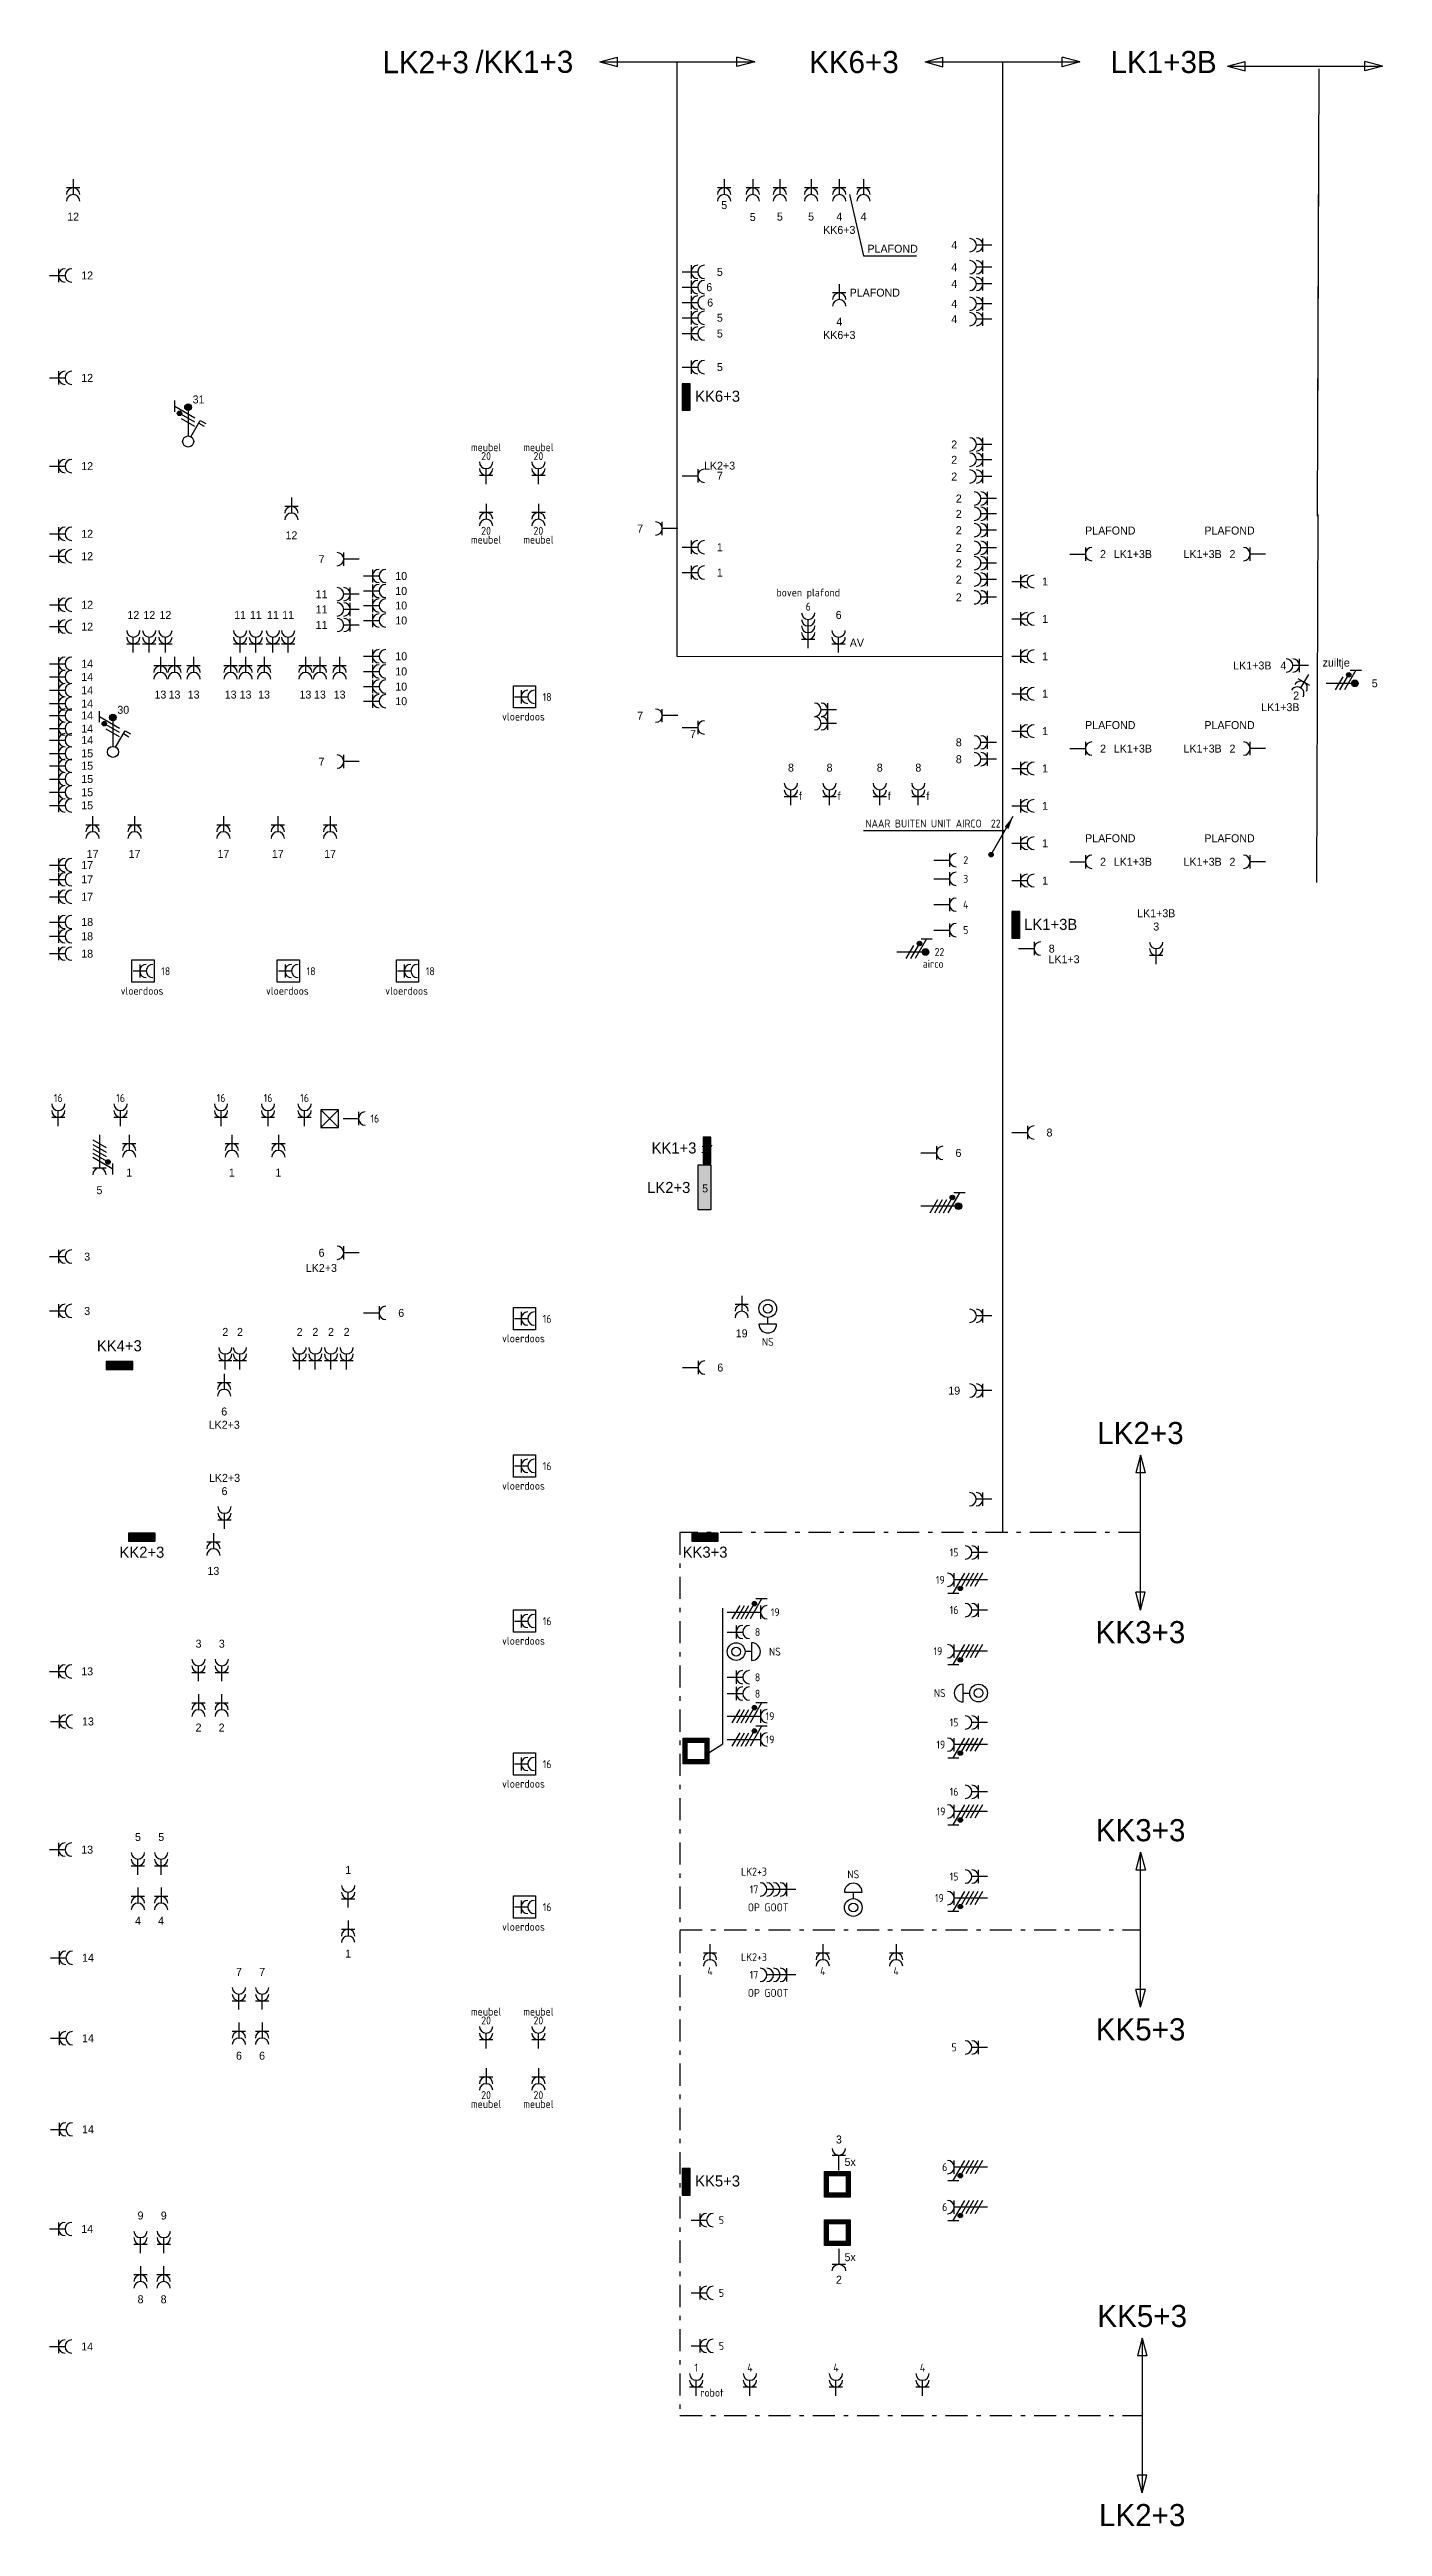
# Model space of a CAD drawing. Header units: millimetres. Extents: x -3262 to 109613, y 0 to 215600.
# Drawn here: x 45119 to 75241, y 159630 to 215600 of the extents above; entities that cross this region are included whole.
import ezdxf
from ezdxf.enums import TextEntityAlignment as Align
from ezdxf.lldxf.tags import DXFTag

# ---------------------------------------------------------------- set-up
doc = ezdxf.new("R2010")
doc.units = ezdxf.units.MM
doc.header["$LTSCALE"] = 100
doc.linetypes.add('STABI51DOT', pattern=[10, 5, -2, 1, -2])
for name, color, linetype in [('EL6112--', 3, 'Continuous'), ('EL6211--', 3, 'Continuous'), ('EL6212--', 3, 'Continuous'), ('EL6212--_S', 4, 'STABI51DOT'), ('EL6221--', 3, 'Continuous'), ('EL6222--', 3, 'Continuous'), ('EL6311--', 3, 'Continuous'), ('ET6221--', 7, 'Continuous')]:
    doc.layers.add(name, color=color, linetype=linetype)
doc.styles.add('buro-018', font='BUROFONT.shx', dxfattribs={"height": 180})
doc.styles.add('BURO-025', font='BUROFONT.shx', dxfattribs={"height": 250})
doc.styles.add('BURO-035', font='BUROFONT.shx', dxfattribs={"height": 350})
doc.styles.add('STABICAD-012', font='ISOCP.SHX', dxfattribs={"height": 1.2})
doc.styles.add('STABICAD-018', font='ISOCP.SHX', dxfattribs={"height": 180})
tags = doc.linetypes.add('CENTER', pattern=[2, 1.25, -0.25, 0.25, -0.25]).pattern_tags.tags
tags[10:11] = [DXFTag(74, 4), DXFTag(75, 0), DXFTag(340, '0'), DXFTag(46, 1.0), DXFTag(50, 0.0), DXFTag(44, 0.0), DXFTag(45, 0.0)]
tags[8:9] = [DXFTag(74, 4), DXFTag(75, 0), DXFTag(340, '0'), DXFTag(46, 1.0), DXFTag(50, 0.0), DXFTag(44, 0.0), DXFTag(45, 0.0)]
tags[6:7] = [DXFTag(74, 4), DXFTag(75, 0), DXFTag(340, '0'), DXFTag(46, 1.0), DXFTag(50, 0.0), DXFTag(44, 0.0), DXFTag(45, 0.0)]
tags[4:5] = [DXFTag(74, 4), DXFTag(75, 0), DXFTag(340, '0'), DXFTag(46, 1.0), DXFTag(50, 0.0), DXFTag(44, 0.0), DXFTag(45, 0.0)]

msp = doc.modelspace()

# ---------------------------------------------------------------- texts
at = {"layer": 'EL6112--', "color": 1, "style": 'STABICAD-018'}
msp.add_text('NAAR BUITEN UNIT AIRCO  22', height=180, dxfattribs=at).set_placement((63556, 198020))
at = {"layer": 'EL6221--', "color": 1, "style": 'buro-018'}
msp.add_text('zuiltje', height=180, dxfattribs=at).set_placement((73887, 201656))
at = {"layer": 'EL6222--', "color": 1, "char_height": 180, "attachment_point": 1, "style": 'buro-018'}
for insert in [(63603, 211189), (63200, 210197), (68521, 204821), (71216, 204821), (68521, 200425), (71216, 200425), (68521, 197868), (71216, 197868)]:
    msp.add_mtext_dynamic_manual_height_columns('PLAFOND', width=1332.32, gutter_width=900, heights=[0], dxfattribs=dict(at, insert=insert))
at = {"layer": 'EL6311--', "color": 1, "style": 'buro-018'}
for p in [(62054, 198643), (62927, 198643), (64061, 198643), (64933, 198643)]:
    msp.add_text('f', height=180, dxfattribs=at).set_placement(p)
at = {"layer": 'ET6221--', "color": 1, "style": 'STABICAD-018'}
for p in [(60899, 173529), (60899, 171596)]:
    msp.add_text('OP GOOT', height=180, dxfattribs=at).set_placement(p)

# ---------------------------------------------------------------- blocks, each defined once
blk = doc.blocks.new('1116A4C')
at = {"color": 0, "linetype": 'Continuous'}
for p, q in [((-5, 4), (-5, 1)), ((5, 4), (-5, 4)), ((-5, 1), (5, 1)), ((5, 1), (5, 4))]:
    blk.add_line(p, q, dxfattribs=at)
blk.add_solid([(-5, 4), (-5, 1), (5, 4), (5, 1)], dxfattribs=at)
at = {"color": 1, "style": 'STABICAD-012', "flags": 1}
blk.add_attdef('CASCADINGPANEL', text='', height=1.8, rotation=90, dxfattribs=at).set_placement((948.4, 1910.61), align=Align.MIDDLE_CENTER)
blk.add_attdef('SUBCIRCUIT', text='', height=1.8, rotation=90, dxfattribs=at).set_placement((950.9, 1910.61), align=Align.MIDDLE)
at = {"color": 0, "linetype": 'Continuous', "style": 'buro-018'}
for tag, p in [('PANEL', (0, 15)), ('PANELNAME', (0, 6)), ('CIRCUIT', (0, 9))]:
    blk.add_attdef(tag, text='', height=1.8, dxfattribs=at).set_placement(p, align=Align.MIDDLE)
at = {"color": 0, "linetype": 'Continuous', "style": 'buro-018', "flags": 1}
blk.add_attdef('ARTICLECODE', text='', height=1.8, dxfattribs=at).set_placement((0, 0), align=Align.MIDDLE)
blk = doc.blocks.new('111304A')
at = {"color": 0, "linetype": 'Continuous'}
for p, q in [((-1.5, 3), (1.5, 3)), ((0, 1), (0, 4.5))]:
    blk.add_line(p, q, dxfattribs=at)
for centre in [(0, 6), (0, 4.5)]:
    blk.add_arc(centre, 1.5, 180, 0, dxfattribs=at)
at = {"color": 1, "style": 'STABICAD-012', "flags": 1}
blk.add_attdef('SUBCIRCUIT', text='', height=1.8, dxfattribs=at).set_placement((924.27, 1706.54), align=Align.MIDDLE)
at = {"color": 0, "linetype": 'Continuous', "style": 'buro-018'}
for tag, p in [('PANEL', (0, 11.5)), ('CIRCUIT', (0, 8.5))]:
    blk.add_attdef(tag, text='', height=1.8, dxfattribs=at).set_placement(p, align=Align.MIDDLE)
at = {"color": 0, "linetype": 'Continuous', "style": 'buro-018', "flags": 1}
for tag, p in [('POWERCODE', (13, 8.5)), ('ARTICLECODE', (0, 0))]:
    blk.add_attdef(tag, text='', height=1.8, dxfattribs=at).set_placement(p, align=Align.MIDDLE)
blk = doc.blocks.new('E00082')
at = {"color": 0, "linetype": 'Continuous'}
for p, q in [((-3, 10.98), (-3, 8.48)), ((-3, 9.73), (1.5, 7.13)), ((1.5, 6.13), (-1.5, 7.87)), ((1.5, 5.13), (-1.5, 6.87)), ((1.5, 4.13), (-1.5, 5.87)), ((0, 9.5), (0, 1)), ((1.5, 3.13), (-1.5, 4.87))]:
    blk.add_line(p, q, dxfattribs=at)
blk.add_lwpolyline([(-1.68, 8.12, 0.5, 0.5, 1), (-2.18, 8.12, 0.5, 0.5, 1)], format="xyseb", close=True, dxfattribs=at)
at = {"color": 0}
blk.add_lwpolyline([(-0.38, 9.5, 0.75, 0.75, 1), (0.38, 9.5, 0.75, 0.75, 1)], format="xyseb", close=True, dxfattribs=at)
at = {"color": 0, "linetype": 'Continuous'}
for centre, radius in [((-1.93, 8.12), 0.5), ((0, 9.5), 0.75)]:
    blk.add_circle(centre, radius, dxfattribs=at)
at = {"color": 1, "style": 'STABICAD-012', "flags": 1}
blk.add_attdef('SUBCIRCUIT', text='', height=1.8, rotation=90, dxfattribs=at).set_placement((650.14, 1907.11), align=Align.MIDDLE)
at = {"color": 0, "linetype": 'Continuous', "style": 'buro-018'}
for tag, p in [('PANEL', (0, 16)), ('CIRCUIT', (0, 13))]:
    blk.add_attdef(tag, text='', height=1.8, dxfattribs=at).set_placement(p, align=Align.MIDDLE)
at = {"color": 0, "linetype": 'Continuous', "style": 'buro-018', "flags": 1}
for tag, p in [('POWERCODE', (13, 13)), ('ARTICLECODE', (0, 0))]:
    blk.add_attdef(tag, text='', height=1.8, dxfattribs=at).set_placement(p, align=Align.MIDDLE)
blk = doc.blocks.new('111304D')
at = {"color": 0, "linetype": 'Continuous'}
for p, q in [((-3, 9.98), (-3, 7.48)), ((-3, 8.73), (1.5, 6.13)), ((-1.5, 8.5), (1.5, 8.5)), ((1.5, 5.13), (-1.5, 6.87)), ((1.5, 4.13), (-1.5, 5.87)), ((0, 1), (0, 8.5)), ((1.5, 3.13), (-1.5, 4.87)), ((1.5, 2.13), (-1.5, 3.87))]:
    blk.add_line(p, q, dxfattribs=at)
blk.add_lwpolyline([(-1.68, 7.12, 0.5, 0.5, 1), (-2.18, 7.12, 0.5, 0.5, 1)], format="xyseb", close=True, dxfattribs=at)
blk.add_circle((-1.93, 7.12), 0.5, dxfattribs=at)
blk.add_arc((0, 10), 1.5, 180, 0, dxfattribs=at)
at = {"color": 1, "style": 'STABICAD-012', "flags": 1}
blk.add_attdef('SUBCIRCUIT', text='', height=1.8, dxfattribs=at).set_placement((616.33, 1777.72), align=Align.MIDDLE)
at = {"color": 0, "linetype": 'Continuous', "style": 'buro-018'}
for tag, p in [('CIRCUIT', (0, 12.5)), ('PANEL', (0, 15.5))]:
    blk.add_attdef(tag, text='', height=1.8, dxfattribs=at).set_placement(p, align=Align.MIDDLE)
at = {"color": 0, "linetype": 'Continuous', "style": 'buro-018', "flags": 1}
for tag, p in [('POWERCODE', (13, 12.5)), ('ARTICLECODE', (0, 0))]:
    blk.add_attdef(tag, text='', height=1.8, dxfattribs=at).set_placement(p, align=Align.MIDDLE)
blk = doc.blocks.new('111304')
at = {"color": 0, "linetype": 'Continuous'}
for p, q in [((-1.5, 4.5), (1.5, 4.5)), ((0, 1), (0, 4.5))]:
    blk.add_line(p, q, dxfattribs=at)
blk.add_arc((0, 6), 1.5, 180, 0, dxfattribs=at)
at = {"color": 1, "style": 'STABICAD-012', "flags": 1}
blk.add_attdef('SUBCIRCUIT', text='', height=1.8, dxfattribs=at).set_placement((929.31, 1845.99), align=Align.MIDDLE)
at = {"color": 0, "linetype": 'Continuous', "style": 'buro-018'}
for tag, p in [('PANEL', (0, 11.5)), ('CIRCUIT', (0, 8.5))]:
    blk.add_attdef(tag, text='', height=1.8, dxfattribs=at).set_placement(p, align=Align.MIDDLE)
at = {"color": 0, "linetype": 'Continuous', "style": 'buro-018', "flags": 1}
for tag, p in [('POWERCODE', (13, 8.5)), ('ARTICLECODE', (0, 0))]:
    blk.add_attdef(tag, text='', height=1.8, dxfattribs=at).set_placement(p, align=Align.MIDDLE)
blk = doc.blocks.new('E00078')
at = {"color": 0, "linetype": 'Continuous'}
for p, q in [((-3, 6.48), (-3, 8.98)), ((-3, 7.73), (1.5, 5.13)), ((1.5, 4.13), (-1.5, 5.87)), ((0, 7.5), (0, 1)), ((1.5, 3.13), (-1.5, 4.87))]:
    blk.add_line(p, q, dxfattribs=at)
blk.add_lwpolyline([(-2.18, 6.12, 0.5, 0.5, 1), (-1.68, 6.12, 0.5, 0.5, 1)], format="xyseb", close=True, dxfattribs=at)
at = {"color": 0}
blk.add_lwpolyline([(-0.38, 7.5, 0.75, 0.75, 1), (0.38, 7.5, 0.75, 0.75, 1)], format="xyseb", close=True, dxfattribs=at)
at = {"color": 0, "linetype": 'Continuous'}
for centre, radius in [((-1.93, 6.12), 0.5), ((0, 7.5), 0.75)]:
    blk.add_circle(centre, radius, dxfattribs=at)
at = {"color": 1, "style": 'STABICAD-012', "flags": 1}
blk.add_attdef('SUBCIRCUIT', text='', height=1.8, dxfattribs=at).set_placement((469.75, 1971.92), align=Align.MIDDLE)
at = {"color": 0, "linetype": 'Continuous', "style": 'buro-018'}
for tag, p in [('CIRCUIT', (0, 11)), ('PANEL', (0, 14))]:
    blk.add_attdef(tag, text='', height=1.8, dxfattribs=at).set_placement(p, align=Align.MIDDLE)
at = {"color": 0, "linetype": 'Continuous', "style": 'buro-018', "flags": 1}
for tag, p in [('POWERCODE', (13, 11)), ('ARTICLECODE', (0, 0))]:
    blk.add_attdef(tag, text='', height=1.8, dxfattribs=at).set_placement(p, align=Align.MIDDLE)
blk = doc.blocks.new('111404')
at = {"color": 0, "linetype": 'Continuous'}
for p, q in [((0.62, 3.33), (2.74, 7)), ((2.39, 6.39), (3.6, 5.69)), ((2.74, 7), (3.95, 6.3))]:
    blk.add_line(p, q, dxfattribs=at)
blk.add_circle((0, 2.25), 1.25, dxfattribs=at)
at = {"color": 0, "linetype": 'Continuous', "style": 'buro-018'}
blk.add_attdef('SWITCHCODE', text='', height=1.8, dxfattribs=at).set_placement((3.36, 9), align=Align.MIDDLE)
at = {"color": 0, "linetype": 'Continuous', "style": 'buro-018', "flags": 1}
blk.add_attdef('ARTICLECODE', text='', height=1.8, dxfattribs=at).set_placement((0, 0), align=Align.MIDDLE)
blk = doc.blocks.new('E00160')
at = {"color": 0, "linetype": 'Continuous'}
for p, q in [((-17.5, 0), (-13.5, 1.07)), ((-17.5, 0), (17.5, 0)), ((-17.5, 0), (-13.5, -1.07)), ((-13.5, -1.07), (-13.5, 1.07)), ((17.5, 0), (13.5, 1.07)), ((13.5, -1.07), (13.5, 1.07)), ((17.5, 0), (13.5, -1.07))]:
    blk.add_line(p, q, dxfattribs=at)
at = {"color": 0, "linetype": 'Continuous', "style": 'BURO-035'}
for tag, p in [('TEXT2', (-22.5, 0)), ('TEXT1', (22.5, 0))]:
    blk.add_attdef(tag, text='', height=3.5, dxfattribs=at).set_placement(p, align=Align.MIDDLE)
blk = doc.blocks.new('111410A')
at = {"color": 0, "linetype": 'Continuous'}
for p, q in [((-2, 6.5), (2, 6.5)), ((0, 6.5), (0, 5))]:
    blk.add_line(p, q, dxfattribs=at)
for radius in [2, 1]:
    blk.add_circle((0, 3), radius, dxfattribs=at)
blk.add_arc((0, 6.5), 2, 0, 180, dxfattribs=at)
at = {"color": 0, "linetype": 'Continuous', "style": 'STABICAD-018'}
for tag, p in [('SWITCHCODE', (0, 10.5)), ('ARTICLECODE', (0, 0))]:
    blk.add_attdef(tag, text='', height=1.8, dxfattribs=at).set_placement(p, align=Align.MIDDLE)
blk = doc.blocks.new('E00414')
at = {"color": 0, "linetype": 'Continuous'}
for p, q in [((-2.9, -2.9), (-2.9, 2.9)), ((-2.9, 2.9), (2.9, 2.9)), ((-2, 2), (2, 2)), ((-2, -2), (-2, 2)), ((2, 2), (2, -2)), ((2.9, 2.9), (2.9, -2.9)), ((2.9, -2.9), (-2.9, -2.9)), ((2, -2), (-2, -2))]:
    blk.add_line(p, q, dxfattribs=at)
for points in [[(-2.9, 2.9), (2.9, 2.9), (-2, 2), (2, 2)], [(-2, -2), (-2.9, -2.9), (-2, 2), (-2.9, 2.9)], [(2, 2), (2.9, 2.9), (2, -2), (2.9, -2.9)], [(2, -2), (2.9, -2.9), (-2, -2), (-2.9, -2.9)]]:
    blk.add_solid(points, dxfattribs=at)
at = {"color": 0, "linetype": 'Continuous', "style": 'STABICAD-018'}
for tag, p in [('CIRCUIT', (0, 5)), ('PANEL', (0, 8)), ('SUBCIRCUIT', (4.5, 5)), ('ARTICLECODE', (0, 0))]:
    blk.add_attdef(tag, text='', height=1.8, dxfattribs=at).set_placement(p, align=Align.MIDDLE)
at = {"color": 0, "linetype": 'Continuous', "style": 'STABICAD-018', "flags": 1}
blk.add_attdef('POWERCODE', text='', height=1.8, dxfattribs=at).set_placement((13, 5), align=Align.MIDDLE)
blk = doc.blocks.new('111304C')
at = {"color": 0, "linetype": 'Continuous'}
for p, q in [((0, 1), (0, 7.5)), ((-1.5, 3), (1.5, 3))]:
    blk.add_line(p, q, dxfattribs=at)
for centre in [(0, 9), (0, 7.5), (0, 6), (0, 4.5)]:
    blk.add_arc(centre, 1.5, 180, 0, dxfattribs=at)
at = {"color": 1, "style": 'STABICAD-012', "flags": 1}
blk.add_attdef('SUBCIRCUIT', text='', height=1.8, dxfattribs=at).set_placement((626.82, 1710.31), align=Align.MIDDLE)
at = {"color": 0, "linetype": 'Continuous', "style": 'buro-018'}
for tag in ['CIRCUIT', 'PANEL']:
    blk.add_attdef(tag, text='', height=1.8, dxfattribs=at).set_placement((0, 11.5), align=Align.MIDDLE)
at = {"color": 0, "linetype": 'Continuous', "style": 'buro-018', "flags": 1}
for tag, p in [('POWERCODE', (13, 11.5)), ('ARTICLECODE', (0, 0))]:
    blk.add_attdef(tag, text='', height=1.8, dxfattribs=at).set_placement(p, align=Align.MIDDLE)
blk = doc.blocks.new('111304R')
at = {"color": 0, "linetype": 'Continuous'}
for p, q in [((-2.5, 2.5), (2.5, 2.5)), ((-2.5, -2.5), (-2.5, 2.5)), ((0, -2.25), (0, 0.75)), ((2.5, 2.5), (2.5, -2.5)), ((2.5, -2.5), (-2.5, -2.5)), ((-1.5, -0.75), (1.5, -0.75))]:
    blk.add_line(p, q, dxfattribs=at)
for centre in [(0, 2.25), (0, 0.75)]:
    blk.add_arc(centre, 1.5, 180, 0, dxfattribs=at)
at = {"color": 0, "linetype": 'Continuous', "style": 'STABICAD-018'}
for tag, p in [('PANEL', (-0.12, 6.9)), ('CIRCUIT', (-0.12, 3.9)), ('SUBCIRCUIT', (4.38, 3.9)), ('ARTICLECODE', (0, -3.5))]:
    blk.add_attdef(tag, text='', height=1.8, dxfattribs=at).set_placement(p, align=Align.MIDDLE)
at = {"color": 0, "linetype": 'Continuous', "style": 'STABICAD-018', "flags": 1}
blk.add_attdef('POWERCODE', text='', height=1.8, dxfattribs=at).set_placement((12.88, 3.9), align=Align.MIDDLE)
blk = doc.blocks.new('111201')
at = {"color": 0, "linetype": 'Continuous'}
blk.add_line((0, 0), (5, 8.66), dxfattribs=at)
blk.add_lwpolyline([(5, 8.66, 0, 1, 0), (3.5, 6.06, 1, 1, 0)], format="xyseb", dxfattribs=at)
blk.add_lwpolyline([(-0.25, 0, 0.5, 0.5, 1), (0.25, 0, 0.5, 0.5, 1)], format="xyseb", close=True, dxfattribs=at)
blk.add_circle((0, 0), 0.5, dxfattribs=at)
at = {"color": 0, "linetype": 'Continuous', "style": 'STABICAD-018'}
blk.add_attdef('ARTICLECODE', text='', height=1.8, dxfattribs=at).set_placement((0, 0), align=Align.MIDDLE)
blk = doc.blocks.new('E00149')
at = {"color": 0, "linetype": 'Continuous'}
for p, q in [((2, 2), (-2, 2)), ((-2, 2), (-2, -2)), ((2, -2), (2, 2)), ((-2, -2), (2, -2))]:
    blk.add_line(p, q, dxfattribs=at)
at = {"color": 0, "linetype": 'Continuous', "style": 'buro-018'}
for tag, p in [('PANEL', (0, 7)), ('CIRCUIT', (0, 4)), ('TEXT1', (0, 0))]:
    blk.add_attdef(tag, text='', height=1.8, dxfattribs=at).set_placement(p, align=Align.MIDDLE)
at = {"color": 0, "linetype": 'Continuous', "style": 'buro-018', "flags": 1}
for tag, p in [('ARTICLECODE', (0, 0)), ('POWERCODE', (13, 4))]:
    blk.add_attdef(tag, text='', height=1.8, dxfattribs=at).set_placement(p, align=Align.MIDDLE)
at = {"layer": 'EL6222--', "color": 1, "style": 'STABICAD-012', "flags": 1}
blk.add_attdef('SUBCIRCUIT', text='', height=1.8, dxfattribs=at).set_placement((536.89, 685.34), align=Align.MIDDLE)

# ---------------------------------------------------------------- linework, layer by layer
at = {"layer": 'EL6112--', "color": 1}
msp.add_lwpolyline([(66718, 197946), (63512, 197946)], dxfattribs=at)
at = {"layer": 'EL6212--_S', "linetype": 'CENTER'}
for p, q in [((59304, 201887), (59304, 215321)), ((66653, 215319), (66653, 182088)), ((73802, 215163), (73772, 206846)), ((73796, 213372), (73766, 205055)), ((73782, 205093), (73752, 196776)), ((59304, 201887), (66653, 201894))]:
    msp.add_line(p, q, dxfattribs=at)
at = {"layer": 'EL6212--_S', "linetype": 'STABI51DOT'}
for p, q in [((69772, 182088), (59366, 182088)), ((59366, 182088), (59366, 162137)), ((59366, 173113), (69775, 173113)), ((59366, 162137), (69811, 162137))]:
    msp.add_line(p, q, dxfattribs=at)
at = {"layer": 'EL6221--'}
msp.add_lwpolyline([(60024, 177119), (60335, 177318), (60335, 180382)], dxfattribs=at)
at = {"layer": 'EL6222--', "color": 1}
for p, q in [((63200, 212324), (63511, 210942)), ((63511, 210942), (64711, 210942))]:
    msp.add_line(p, q, dxfattribs=at)
at = {"layer": 'EL6222--'}
for p, q in [((51252, 191242, -2730), (51652, 191642, -2730)), ((51252, 191642, -2730), (51652, 191242, -2730))]:
    msp.add_line(p, q, dxfattribs=at)

# ---------------------------------------------------------------- block references
at = {"layer": 'EL6112--', "linetype": 'Continuous', "xscale": 100, "yscale": 100, "zscale": 100}
msp.add_blockref('111201', (66396, 197407), dxfattribs=at)
at = {"layer": 'EL6211--', "linetype": 'Continuous', "xscale": 100, "yscale": 100, "zscale": 100}
msp.add_blockref('E00149', (51452, 191442, -2730), dxfattribs=at)
at = {"layer": 'EL6212--', "linetype": 'Continuous'}
ref = msp.add_blockref('1116A4C', (59656, 207748), dxfattribs=dict(at, xscale=60, yscale=60, zscale=60, rotation=90.00000000000001))
ref.add_attrib('CIRCUIT', '5', dxfattribs={"layer": '0', "color": 1, "linetype": 'ByBlock', "height": 108, "style": 'buro-018'}).set_placement((59506, 207753), align=Align.MIDDLE)
ref.add_attrib('PANELNAME', 'KK6+3', dxfattribs={"layer": '0', "color": 2, "linetype": 'ByBlock', "height": 250, "style": 'BURO-025'}).set_placement((60216, 207766), align=Align.MIDDLE)
ref = msp.add_blockref('1116A4C', (67106, 195820), dxfattribs=dict(at, xscale=60, yscale=60, zscale=60, rotation=90.00000000000001))
ref.add_attrib('PANELNAME', 'LK1+3B', dxfattribs={"layer": '0', "color": 2, "linetype": 'ByBlock', "height": 250, "style": 'BURO-025'}).set_placement((67744, 195832), align=Align.MIDDLE)
ref = msp.add_blockref('1116A4C', (60126, 190726), dxfattribs=dict(at, xscale=60, yscale=60, zscale=60, rotation=90.00000000000001))
ref.add_attrib('CIRCUIT', '17', dxfattribs={"layer": '0', "color": 1, "linetype": 'ByBlock', "height": 180, "style": 'buro-018'}).set_placement((59972, 190755), align=Align.MIDDLE)
ref.add_attrib('PANELNAME', 'KK1+3', dxfattribs={"layer": '0', "color": 2, "linetype": 'ByBlock', "height": 250, "style": 'BURO-025'}).set_placement((59231, 190779), align=Align.MIDDLE)
ref = msp.add_blockref('1116A4C', (60169, 189887), dxfattribs=dict(at, xscale=100, yscale=100, zscale=100, rotation=90.00000000000001))
ref.add_attrib('CIRCUIT', '5', dxfattribs={"layer": '0', "color": 1, "linetype": 'ByBlock', "height": 180, "style": 'buro-018'}).set_placement((59934, 189864), align=Align.MIDDLE)
ref.add_attrib('PANELNAME', 'LK2+3', dxfattribs={"layer": '0', "color": 2, "linetype": 'ByBlock', "height": 250, "style": 'BURO-025'}).set_placement((59112, 189887), align=Align.MIDDLE)
ref = msp.add_blockref('1116A4C', (46702, 186014), dxfattribs=dict(at, xscale=60, yscale=60, zscale=60, rotation=180))
ref.add_attrib('CIRCUIT', '3', dxfattribs={"layer": '0', "color": 1, "linetype": 'ByBlock', "height": 108, "style": 'buro-018'}).set_placement((46687, 185866), align=Align.MIDDLE)
ref.add_attrib('PANELNAME', 'KK4+3', dxfattribs={"layer": '0', "color": 2, "linetype": 'ByBlock', "height": 250, "style": 'BURO-025'}).set_placement((46696, 186310), align=Align.MIDDLE)
ref = msp.add_blockref('1116A4C', (47204, 182134), dxfattribs=dict(at, xscale=60, yscale=60, zscale=60, rotation=180))
ref.add_attrib('CIRCUIT', '1', dxfattribs={"layer": '0', "color": 1, "linetype": 'ByBlock', "height": 108, "style": 'buro-018'}).set_placement((47176, 181985), align=Align.MIDDLE)
ref.add_attrib('PANELNAME', 'KK2+3', dxfattribs={"layer": '0', "color": 2, "linetype": 'ByBlock', "height": 250, "style": 'BURO-025'}).set_placement((47206, 181644), align=Align.MIDDLE)
ref = msp.add_blockref('1116A4C', (59931, 182136), dxfattribs=dict(at, xscale=60, yscale=60, zscale=60, rotation=180))
ref.add_attrib('CIRCUIT', '2', dxfattribs={"layer": '0', "color": 1, "linetype": 'ByBlock', "height": 108, "style": 'buro-018'}).set_placement((59925, 181990), align=Align.MIDDLE)
ref.add_attrib('PANELNAME', 'KK3+3', dxfattribs={"layer": '0', "color": 2, "linetype": 'ByBlock', "height": 250, "style": 'BURO-025'}).set_placement((59933, 181646), align=Align.MIDDLE)
ref = msp.add_blockref('1116A4C', (59656, 167419), dxfattribs=dict(at, xscale=60, yscale=60, zscale=60, rotation=90.00000000000001))
ref.add_attrib('CIRCUIT', '4', dxfattribs={"layer": '0', "color": 1, "linetype": 'ByBlock', "height": 108, "style": 'buro-018'}).set_placement((59511, 167429), align=Align.MIDDLE)
ref.add_attrib('PANELNAME', 'KK5+3', dxfattribs={"layer": '0', "color": 2, "linetype": 'ByBlock', "height": 250, "style": 'BURO-025'}).set_placement((60216, 167437), align=Align.MIDDLE)
at = {"layer": 'EL6212--_S', "linetype": 'Continuous'}
ref = msp.add_blockref('E00160', (59304, 215321), dxfattribs=dict(at, xscale=100, yscale=100, zscale=100))
ref.add_attrib('TEXT1', '/KK1+3', dxfattribs={"layer": '0', "color": 4, "linetype": 'ByBlock', "height": 500, "style": 'buro-018'}).set_placement((55849, 215333), align=Align.MIDDLE)
ref.add_attrib('TEXT2', 'LK2+3', dxfattribs={"layer": '0', "color": 4, "linetype": 'ByBlock', "height": 500, "style": 'buro-018'}).set_placement((53618, 215314), align=Align.MIDDLE)
ref = msp.add_blockref('E00160', (66653, 215319), dxfattribs=dict(at, xscale=100, yscale=100, zscale=100))
ref.add_attrib('TEXT1', 'LK1+3B', dxfattribs={"layer": '0', "color": 4, "linetype": 'ByBlock', "height": 500, "style": 'buro-018'}).set_placement((70295, 215319), align=Align.MIDDLE)
ref.add_attrib('TEXT2', 'KK6+3', dxfattribs={"layer": '0', "color": 4, "linetype": 'ByBlock', "height": 500, "style": 'buro-018'}).set_placement((63296, 215319), align=Align.MIDDLE)
at = {"layer": 'EL6212--_S', "linetype": 'STABI51DOT', "xscale": 100, "yscale": 100, "zscale": 100}
msp.add_blockref('E00160', (73491, 215224), dxfattribs=at)
at = {"layer": 'EL6212--_S', "linetype": 'Continuous'}
ref = msp.add_blockref('E00160', (69772, 182088), dxfattribs=dict(at, xscale=100, yscale=100, zscale=100, rotation=90.00000000000001))
ref.add_attrib('TEXT1', 'LK2+3', dxfattribs={"layer": '0', "color": 4, "linetype": 'Continuous', "height": 500, "style": 'buro-018'}).set_placement((69772, 184338), align=Align.MIDDLE)
ref.add_attrib('TEXT2', 'KK3+3', dxfattribs={"layer": '0', "color": 4, "linetype": 'Continuous', "height": 500, "style": 'buro-018'}).set_placement((69772, 179838), align=Align.MIDDLE)
at = {"layer": 'EL6212--_S', "linetype": 'STABI51DOT'}
ref = msp.add_blockref('E00160', (69775, 173113), dxfattribs=dict(at, xscale=100, yscale=100, zscale=100, rotation=90.00000000000001))
ref.add_attrib('TEXT1', 'KK3+3', dxfattribs={"layer": '0', "color": 4, "linetype": 'STABI51DOT', "height": 500, "style": 'buro-018'}).set_placement((69775, 175363), align=Align.MIDDLE)
ref.add_attrib('TEXT2', 'KK5+3', dxfattribs={"layer": '0', "color": 4, "linetype": 'STABI51DOT', "height": 500, "style": 'buro-018'}).set_placement((69775, 170863), align=Align.MIDDLE)
ref = msp.add_blockref('E00160', (69811, 162137), dxfattribs=dict(at, xscale=-100, yscale=100, zscale=100, rotation=90.00000000000001))
ref.add_attrib('TEXT1', 'LK2+3', dxfattribs={"layer": '0', "color": 4, "linetype": 'STABI51DOT', "height": 500, "style": 'buro-018'}).set_placement((69811, 159887), align=Align.MIDDLE)
ref.add_attrib('TEXT2', 'KK5+3', dxfattribs={"layer": '0', "color": 4, "linetype": 'STABI51DOT', "height": 500, "style": 'buro-018'}).set_placement((69811, 164387), align=Align.MIDDLE)
at = {"layer": 'EL6221--', "linetype": 'Continuous'}
ref = msp.add_blockref('111304D', (46246, 191174), dxfattribs=dict(at, xscale=100, yscale=100, zscale=100, rotation=180))
ref.add_attrib('CIRCUIT', '5', dxfattribs={"layer": '0', "color": 1, "linetype": 'ByBlock', "height": 180, "style": 'buro-018'}).set_placement((46246, 189824), align=Align.MIDDLE)
at = {"layer": 'EL6221--', "linetype": 'Continuous', "xscale": 100, "yscale": 100, "zscale": 100, "rotation": 270}
msp.add_blockref('E00082', (64709, 189466), dxfattribs=at)
at = {"layer": 'EL6221--', "linetype": 'Continuous'}
ref = msp.add_blockref('111304D', (66413, 181020), dxfattribs=dict(at, xscale=100, yscale=100, zscale=100, rotation=90.00000000000001))
ref.add_attrib('CIRCUIT', '19', dxfattribs={"layer": '0', "color": 1, "linetype": 'Continuous', "height": 180, "style": 'STABICAD-018'}).set_placement((65248, 181020), align=Align.MIDDLE)
ref = msp.add_blockref('111304D', (60335, 180288), dxfattribs=dict(at, xscale=100, yscale=100, zscale=100, rotation=270))
ref.add_attrib('CIRCUIT', '19', dxfattribs={"layer": '0', "color": 1, "linetype": 'Continuous', "height": 180, "style": 'STABICAD-018'}).set_placement((61518, 180288), align=Align.MIDDLE)
ref = msp.add_blockref('111304D', (66413, 179407), dxfattribs=dict(at, xscale=100, yscale=100, zscale=100, rotation=90.00000000000001))
ref.add_attrib('CIRCUIT', '19', dxfattribs={"layer": '0', "color": 1, "linetype": 'Continuous', "height": 180, "style": 'STABICAD-018'}).set_placement((65194, 179407), align=Align.MIDDLE)
ref = msp.add_blockref('111304D', (60335, 177939), dxfattribs=dict(at, xscale=100, yscale=100, zscale=100, rotation=270))
ref.add_attrib('CIRCUIT', '19', dxfattribs={"layer": '0', "color": 1, "linetype": 'Continuous', "height": 180, "style": 'STABICAD-018'}).set_placement((61399, 177939), align=Align.MIDDLE)
ref = msp.add_blockref('111304D', (60335, 177413), dxfattribs=dict(at, xscale=100, yscale=100, zscale=100, rotation=270))
ref.add_attrib('CIRCUIT', '19', dxfattribs={"layer": '0', "color": 1, "linetype": 'Continuous', "height": 180, "style": 'STABICAD-018'}).set_placement((61399, 177413), align=Align.MIDDLE)
ref = msp.add_blockref('111304D', (66413, 177296), dxfattribs=dict(at, xscale=100, yscale=100, zscale=100, rotation=90.00000000000001))
ref.add_attrib('CIRCUIT', '19', dxfattribs={"layer": '0', "color": 1, "linetype": 'Continuous', "height": 180, "style": 'STABICAD-018'}).set_placement((65259, 177296), align=Align.MIDDLE)
ref = msp.add_blockref('111304D', (66413, 175787), dxfattribs=dict(at, xscale=100, yscale=100, zscale=100, rotation=90.00000000000001))
ref.add_attrib('CIRCUIT', '19', dxfattribs={"layer": '0', "color": 1, "linetype": 'Continuous', "height": 180, "style": 'STABICAD-018'}).set_placement((65264, 175787), align=Align.MIDDLE)
ref = msp.add_blockref('111304D', (66413, 173830), dxfattribs=dict(at, xscale=100, yscale=100, zscale=100, rotation=90.00000000000001))
ref.add_attrib('CIRCUIT', '19', dxfattribs={"layer": '0', "color": 1, "linetype": 'Continuous', "height": 180, "style": 'STABICAD-018'}).set_placement((65227, 173830), align=Align.MIDDLE)
ref = msp.add_blockref('111304D', (66413, 167750), dxfattribs=dict(at, xscale=100, yscale=100, zscale=100, rotation=90.00000000000001))
ref.add_attrib('CIRCUIT', '6', dxfattribs={"layer": '0', "color": 1, "linetype": 'Continuous', "height": 180, "style": 'STABICAD-018'}).set_placement((65348, 167750), align=Align.MIDDLE)
ref = msp.add_blockref('111304D', (66413, 166847), dxfattribs=dict(at, xscale=100, yscale=100, zscale=100, rotation=90.00000000000001))
ref.add_attrib('CIRCUIT', '6', dxfattribs={"layer": '0', "color": 1, "linetype": 'Continuous', "height": 180, "style": 'STABICAD-018'}).set_placement((65348, 166847), align=Align.MIDDLE)
at = {"layer": 'EL6222--', "linetype": 'Continuous'}
ref = msp.add_blockref('111304A', (45651, 212774), dxfattribs=dict(at, xscale=100, yscale=100, zscale=100, rotation=180))
ref.add_attrib('CIRCUIT', '12', dxfattribs={"layer": '0', "color": 1, "linetype": 'ByBlock', "height": 180, "style": 'buro-018'}).set_placement((45651, 211824), align=Align.MIDDLE)
ref = msp.add_blockref('111304A', (60363, 212774), dxfattribs=dict(at, xscale=100, yscale=100, zscale=100, rotation=180))
ref.add_attrib('CIRCUIT', '5', dxfattribs={"layer": '0', "color": 1, "linetype": 'ByBlock', "height": 180, "style": 'buro-018'}).set_placement((60366, 212083), align=Align.MIDDLE)
ref = msp.add_blockref('111304A', (61010, 212774), dxfattribs=dict(at, xscale=100.0000000000004, yscale=100.0000000000004, zscale=100.0000000000004, rotation=180.0000833774554))
ref.add_attrib('CIRCUIT', '5', dxfattribs={"layer": '0', "color": 1, "linetype": 'ByBlock', "height": 180, "style": 'buro-018'}).set_placement((61010, 211815), align=Align.MIDDLE)
ref = msp.add_blockref('111304A', (61623, 212774), dxfattribs=dict(at, xscale=100, yscale=100, zscale=100, rotation=180))
ref.add_attrib('CIRCUIT', '5', dxfattribs={"layer": '0', "color": 1, "linetype": 'ByBlock', "height": 180, "style": 'buro-018'}).set_placement((61623, 211824), align=Align.MIDDLE)
ref = msp.add_blockref('111304A', (62328, 212774), dxfattribs=dict(at, xscale=100, yscale=100, zscale=100, rotation=180))
ref.add_attrib('CIRCUIT', '5', dxfattribs={"layer": '0', "color": 1, "linetype": 'ByBlock', "height": 180, "style": 'buro-018'}).set_placement((62328, 211824), align=Align.MIDDLE)
ref = msp.add_blockref('111304A', (62966, 212774), dxfattribs=dict(at, xscale=100, yscale=100, zscale=100, rotation=180))
ref.add_attrib('CIRCUIT', '4', dxfattribs={"layer": '0', "color": 1, "linetype": 'ByBlock', "height": 180, "style": 'buro-018'}).set_placement((62966, 211824), align=Align.MIDDLE)
ref.add_attrib('PANEL', 'KK6+3', dxfattribs={"layer": '0', "color": 1, "linetype": 'ByBlock', "height": 180, "style": 'buro-018'}).set_placement((62966, 211524), align=Align.MIDDLE)
ref = msp.add_blockref('111304A', (63514, 212774), dxfattribs=dict(at, xscale=100, yscale=100, zscale=100, rotation=180))
ref.add_attrib('CIRCUIT', '4', dxfattribs={"layer": '0', "color": 1, "linetype": 'ByBlock', "height": 180, "style": 'buro-018'}).set_placement((63514, 211824), align=Align.MIDDLE)
ref = msp.add_blockref('111304A', (66513, 211180), dxfattribs=dict(at, xscale=100, yscale=100, zscale=100, rotation=89.99991662369551))
ref.add_attrib('CIRCUIT', '4', dxfattribs={"layer": '0', "color": 1, "linetype": 'ByBlock', "height": 180, "style": 'buro-018'}).set_placement((65563, 211180), align=Align.MIDDLE)
ref = msp.add_blockref('111304A', (45019, 210496), dxfattribs=dict(at, xscale=100, yscale=100, zscale=100, rotation=269.999916623635))
ref.add_attrib('CIRCUIT', '12', dxfattribs={"layer": '0', "color": 1, "linetype": 'ByBlock', "height": 180, "style": 'buro-018'}).set_placement((45969, 210496), align=Align.MIDDLE)
ref = msp.add_blockref('111304A', (59316, 210574), dxfattribs=dict(at, xscale=100, yscale=100, zscale=100, rotation=270))
ref.add_attrib('CIRCUIT', '5', dxfattribs={"layer": '0', "color": 1, "linetype": 'ByBlock', "height": 180, "style": 'buro-018'}).set_placement((60266, 210574), align=Align.MIDDLE)
ref = msp.add_blockref('111304A', (66513, 210681), dxfattribs=dict(at, xscale=100, yscale=100, zscale=100, rotation=89.99991662369551))
ref.add_attrib('CIRCUIT', '4', dxfattribs={"layer": '0', "color": 1, "linetype": 'ByBlock', "height": 180, "style": 'buro-018'}).set_placement((65563, 210681), align=Align.MIDDLE)
ref = msp.add_blockref('111304A', (66513, 210303), dxfattribs=dict(at, xscale=100, yscale=100, zscale=100, rotation=90.00000000000001))
ref.add_attrib('CIRCUIT', '4', dxfattribs={"layer": '0', "color": 1, "linetype": 'ByBlock', "height": 180, "style": 'buro-018'}).set_placement((65563, 210303), align=Align.MIDDLE)
ref = msp.add_blockref('111304A', (59316, 210233), dxfattribs=dict(at, xscale=100, yscale=100, zscale=100, rotation=270))
ref.add_attrib('CIRCUIT', '6', dxfattribs={"layer": '0', "color": 1, "linetype": 'ByBlock', "height": 180, "style": 'buro-018'}).set_placement((60028, 210230), align=Align.MIDDLE)
ref = msp.add_blockref('111304A', (59316, 209881), dxfattribs=dict(at, xscale=100, yscale=100, zscale=100, rotation=270))
ref.add_attrib('CIRCUIT', '6', dxfattribs={"layer": '0', "color": 1, "linetype": 'ByBlock', "height": 180, "style": 'buro-018'}).set_placement((60048, 209882), align=Align.MIDDLE)
ref = msp.add_blockref('111304A', (62966, 210400), dxfattribs=dict(at, xscale=100, yscale=100, zscale=100, rotation=180))
ref.add_attrib('CIRCUIT', '4', dxfattribs={"layer": '0', "color": 1, "linetype": 'ByBlock', "height": 180, "style": 'buro-018'}).set_placement((62966, 209450), align=Align.MIDDLE)
ref.add_attrib('PANEL', 'KK6+3', dxfattribs={"layer": '0', "color": 1, "linetype": 'ByBlock', "height": 180, "style": 'buro-018'}).set_placement((62966, 209150), align=Align.MIDDLE)
ref = msp.add_blockref('111304A', (66513, 209853), dxfattribs=dict(at, xscale=100, yscale=100, zscale=100, rotation=90.00000000000001))
ref.add_attrib('CIRCUIT', '4', dxfattribs={"layer": '0', "color": 1, "linetype": 'ByBlock', "height": 180, "style": 'buro-018'}).set_placement((65563, 209853), align=Align.MIDDLE)
ref = msp.add_blockref('111304A', (59316, 209538), dxfattribs=dict(at, xscale=100, yscale=100, zscale=100, rotation=270))
ref.add_attrib('CIRCUIT', '5', dxfattribs={"layer": '0', "color": 1, "linetype": 'ByBlock', "height": 180, "style": 'buro-018'}).set_placement((60266, 209538), align=Align.MIDDLE)
ref = msp.add_blockref('111304A', (59316, 209181), dxfattribs=dict(at, xscale=100, yscale=100, zscale=100, rotation=270))
ref.add_attrib('CIRCUIT', '5', dxfattribs={"layer": '0', "color": 1, "linetype": 'ByBlock', "height": 180, "style": 'buro-018'}).set_placement((60266, 209181), align=Align.MIDDLE)
ref = msp.add_blockref('111304A', (66513, 209507), dxfattribs=dict(at, xscale=100, yscale=100, zscale=100, rotation=90.00000000000001))
ref.add_attrib('CIRCUIT', '4', dxfattribs={"layer": '0', "color": 1, "linetype": 'ByBlock', "height": 180, "style": 'buro-018'}).set_placement((65563, 209507), align=Align.MIDDLE)
ref = msp.add_blockref('111304A', (45019, 208182), dxfattribs=dict(at, xscale=100, yscale=100, zscale=100, rotation=270.0000833763045))
ref.add_attrib('CIRCUIT', '12', dxfattribs={"layer": '0', "color": 1, "linetype": 'ByBlock', "height": 180, "style": 'buro-018'}).set_placement((45969, 208182), align=Align.MIDDLE)
ref = msp.add_blockref('111304A', (59316, 208424), dxfattribs=dict(at, xscale=100, yscale=100, zscale=100, rotation=270))
ref.add_attrib('CIRCUIT', '5', dxfattribs={"layer": '0', "color": 1, "linetype": 'ByBlock', "height": 180, "style": 'buro-018'}).set_placement((60266, 208424), align=Align.MIDDLE)
ref = msp.add_blockref('E00078', (48249, 206768), dxfattribs=dict(at, xscale=100, yscale=100, zscale=100))
ref.add_attrib('CIRCUIT', '31', dxfattribs={"layer": '0', "color": 1, "linetype": 'ByBlock', "height": 180, "style": 'buro-018'}).set_placement((48486, 207693), align=Align.MIDDLE)
ref = msp.add_blockref('111304A', (54984, 205680), dxfattribs=dict(at, xscale=100, yscale=100, zscale=100))
ref.add_attrib('CIRCUIT', '20', dxfattribs={"layer": '0', "color": 1, "linetype": 'Continuous', "height": 180, "style": 'STABICAD-018'}).set_placement((54984, 206414), align=Align.MIDDLE)
ref.add_attrib('POWERCODE', 'meubel', dxfattribs={"layer": '0', "color": 1, "linetype": 'Continuous', "height": 180, "style": 'STABICAD-018'}).set_placement((54984, 206614), align=Align.MIDDLE)
ref = msp.add_blockref('111304A', (56166, 205680), dxfattribs=dict(at, xscale=100, yscale=100, zscale=100))
ref.add_attrib('CIRCUIT', '20', dxfattribs={"layer": '0', "color": 1, "linetype": 'Continuous', "height": 180, "style": 'STABICAD-018'}).set_placement((56166, 206414), align=Align.MIDDLE)
ref.add_attrib('POWERCODE', 'meubel', dxfattribs={"layer": '0', "color": 1, "linetype": 'Continuous', "height": 180, "style": 'STABICAD-018'}).set_placement((56166, 206614), align=Align.MIDDLE)
ref = msp.add_blockref('111304A', (66513, 206677), dxfattribs=dict(at, xscale=100, yscale=100, zscale=100, rotation=90.00000000000001))
ref.add_attrib('CIRCUIT', '2', dxfattribs={"layer": '0', "color": 1, "linetype": 'ByBlock', "height": 180, "style": 'buro-018'}).set_placement((65563, 206677), align=Align.MIDDLE)
ref = msp.add_blockref('111304A', (45019, 206188), dxfattribs=dict(at, xscale=100, yscale=100, zscale=100, rotation=270))
ref.add_attrib('CIRCUIT', '12', dxfattribs={"layer": '0', "color": 1, "linetype": 'ByBlock', "height": 180, "style": 'buro-018'}).set_placement((45969, 206188), align=Align.MIDDLE)
ref = msp.add_blockref('111304', (59316, 205968), dxfattribs=dict(at, xscale=100, yscale=100, zscale=100, rotation=270))
ref.add_attrib('CIRCUIT', '7', dxfattribs={"layer": '0', "color": 1, "linetype": 'ByBlock', "height": 180, "style": 'buro-018'}).set_placement((60266, 205968), align=Align.MIDDLE)
ref.add_attrib('PANEL', 'LK2+3', dxfattribs={"layer": '0', "color": 1, "linetype": 'ByBlock', "height": 180, "style": 'buro-018'}).set_placement((60260, 206196), align=Align.MIDDLE)
ref = msp.add_blockref('111304A', (66513, 206330), dxfattribs=dict(at, xscale=100, yscale=100, zscale=100, rotation=90.00000000000001))
ref.add_attrib('CIRCUIT', '2', dxfattribs={"layer": '0', "color": 1, "linetype": 'ByBlock', "height": 180, "style": 'buro-018'}).set_placement((65563, 206330), align=Align.MIDDLE)
ref = msp.add_blockref('111304A', (66513, 205952), dxfattribs=dict(at, xscale=100, yscale=100, zscale=100, rotation=90.00000000000001))
ref.add_attrib('CIRCUIT', '2', dxfattribs={"layer": '0', "color": 1, "linetype": 'ByBlock', "height": 180, "style": 'buro-018'}).set_placement((65563, 205952), align=Align.MIDDLE)
ref = msp.add_blockref('111304A', (50585, 205574), dxfattribs=dict(at, xscale=100, yscale=100, zscale=100, rotation=180))
ref.add_attrib('CIRCUIT', '12', dxfattribs={"layer": '0', "color": 1, "linetype": 'ByBlock', "height": 180, "style": 'buro-018'}).set_placement((50585, 204624), align=Align.MIDDLE)
ref = msp.add_blockref('111304A', (66616, 205455), dxfattribs=dict(at, xscale=100, yscale=100, zscale=100, rotation=90.00000000000001))
ref.add_attrib('CIRCUIT', '2', dxfattribs={"layer": '0', "color": 1, "linetype": 'ByBlock', "height": 180, "style": 'buro-018'}).set_placement((65666, 205455), align=Align.MIDDLE)
ref = msp.add_blockref('111304A', (54984, 205435), dxfattribs=dict(at, xscale=100, yscale=100, zscale=100, rotation=180))
ref.add_attrib('CIRCUIT', '20', dxfattribs={"layer": '0', "color": 1, "linetype": 'Continuous', "height": 180, "style": 'STABICAD-018'}).set_placement((54984, 204726), align=Align.MIDDLE)
ref.add_attrib('POWERCODE', 'meubel', dxfattribs={"layer": '0', "color": 1, "linetype": 'Continuous', "height": 180, "style": 'STABICAD-018'}).set_placement((54984, 204526), align=Align.MIDDLE)
ref = msp.add_blockref('111304A', (56166, 205435), dxfattribs=dict(at, xscale=100, yscale=100, zscale=100, rotation=180))
ref.add_attrib('CIRCUIT', '20', dxfattribs={"layer": '0', "color": 1, "linetype": 'Continuous', "height": 180, "style": 'STABICAD-018'}).set_placement((56166, 204726), align=Align.MIDDLE)
ref.add_attrib('POWERCODE', 'meubel', dxfattribs={"layer": '0', "color": 1, "linetype": 'Continuous', "height": 180, "style": 'STABICAD-018'}).set_placement((56166, 204526), align=Align.MIDDLE)
ref = msp.add_blockref('111304', (59416, 204776), dxfattribs=dict(at, xscale=100, yscale=100, zscale=100, rotation=90.00000000000001))
ref.add_attrib('CIRCUIT', '7', dxfattribs={"layer": '0', "color": 1, "linetype": 'ByBlock', "height": 180, "style": 'buro-018'}).set_placement((58466, 204776), align=Align.MIDDLE)
ref = msp.add_blockref('111304A', (66616, 205108), dxfattribs=dict(at, xscale=100, yscale=100, zscale=100, rotation=90.0000833764254))
ref.add_attrib('CIRCUIT', '2', dxfattribs={"layer": '0', "color": 1, "linetype": 'ByBlock', "height": 180, "style": 'buro-018'}).set_placement((65666, 205108), align=Align.MIDDLE)
ref = msp.add_blockref('111304A', (66616, 204740), dxfattribs=dict(at, xscale=100, yscale=100, zscale=100, rotation=90.0000833764254))
ref.add_attrib('CIRCUIT', '2', dxfattribs={"layer": '0', "color": 1, "linetype": 'ByBlock', "height": 180, "style": 'buro-018'}).set_placement((65666, 204740), align=Align.MIDDLE)
ref = msp.add_blockref('111304A', (45019, 204658), dxfattribs=dict(at, xscale=100, yscale=100, zscale=100, rotation=270.000083376365))
ref.add_attrib('CIRCUIT', '12', dxfattribs={"layer": '0', "color": 1, "linetype": 'ByBlock', "height": 180, "style": 'buro-018'}).set_placement((45969, 204658), align=Align.MIDDLE)
ref = msp.add_blockref('111304A', (45019, 204152), dxfattribs=dict(at, xscale=100, yscale=100, zscale=100, rotation=270.0000833769715))
ref.add_attrib('CIRCUIT', '12', dxfattribs={"layer": '0', "color": 1, "linetype": 'ByBlock', "height": 180, "style": 'buro-018'}).set_placement((45969, 204152), align=Align.MIDDLE)
ref = msp.add_blockref('111304A', (59316, 204354), dxfattribs=dict(at, xscale=100, yscale=100, zscale=100, rotation=270))
ref.add_attrib('CIRCUIT', '1', dxfattribs={"layer": '0', "color": 1, "linetype": 'Continuous', "height": 180, "style": 'buro-018'}).set_placement((60266, 204354), align=Align.MIDDLE)
ref = msp.add_blockref('111304A', (66616, 204340), dxfattribs=dict(at, xscale=100, yscale=100, zscale=100, rotation=90.00000000000001))
ref.add_attrib('CIRCUIT', '2', dxfattribs={"layer": '0', "color": 1, "linetype": 'ByBlock', "height": 180, "style": 'buro-018'}).set_placement((65666, 204340), align=Align.MIDDLE)
ref = msp.add_blockref('111304', (68076, 204200), dxfattribs=dict(at, xscale=100, yscale=100, zscale=100, rotation=270))
ref.add_attrib('CIRCUIT', '2', dxfattribs={"layer": '0', "color": 1, "linetype": 'ByBlock', "height": 180, "style": 'buro-018'}).set_placement((68926, 204200), align=Align.MIDDLE)
ref.add_attrib('PANEL', 'LK1+3B', dxfattribs={"layer": '0', "color": 1, "linetype": 'ByBlock', "height": 180, "style": 'buro-018'}).set_placement((69600, 204200), align=Align.MIDDLE)
ref = msp.add_blockref('111304', (72700, 204200), dxfattribs=dict(at, xscale=100, yscale=100, zscale=100, rotation=90.00000000000001))
ref.add_attrib('CIRCUIT', '2', dxfattribs={"layer": '0', "color": 1, "linetype": 'ByBlock', "height": 180, "style": 'buro-018'}).set_placement((71850, 204200), align=Align.MIDDLE)
ref.add_attrib('PANEL', 'LK1+3B', dxfattribs={"layer": '0', "color": 1, "linetype": 'ByBlock', "height": 180, "style": 'buro-018'}).set_placement((71176, 204200), align=Align.MIDDLE)
ref = msp.add_blockref('111304', (52216, 204084), dxfattribs=dict(at, xscale=100, yscale=100, zscale=100, rotation=90.00000000000001))
ref.add_attrib('CIRCUIT', '7', dxfattribs={"layer": '0', "color": 1, "linetype": 'ByBlock', "height": 180, "style": 'buro-018'}).set_placement((51266, 204084), align=Align.MIDDLE)
ref = msp.add_blockref('111304A', (52116, 203704), dxfattribs=dict(at, xscale=100, yscale=100, zscale=100, rotation=270))
ref.add_attrib('CIRCUIT', '10', dxfattribs={"layer": '0', "color": 1, "linetype": 'ByBlock', "height": 180, "style": 'buro-018'}).set_placement((53066, 203704), align=Align.MIDDLE)
ref = msp.add_blockref('111304A', (59316, 203780), dxfattribs=dict(at, xscale=100, yscale=100, zscale=100, rotation=270))
ref.add_attrib('CIRCUIT', '1', dxfattribs={"layer": '0', "color": 1, "linetype": 'Continuous', "height": 180, "style": 'buro-018'}).set_placement((60266, 203780), align=Align.MIDDLE)
ref = msp.add_blockref('111304A', (66616, 203993), dxfattribs=dict(at, xscale=100, yscale=100, zscale=100, rotation=90.0000833764254))
ref.add_attrib('CIRCUIT', '2', dxfattribs={"layer": '0', "color": 1, "linetype": 'ByBlock', "height": 180, "style": 'buro-018'}).set_placement((65666, 203993), align=Align.MIDDLE)
ref = msp.add_blockref('111304A', (66616, 203625), dxfattribs=dict(at, xscale=100, yscale=100, zscale=100, rotation=90.0000833764254))
ref.add_attrib('CIRCUIT', '2', dxfattribs={"layer": '0', "color": 1, "linetype": 'ByBlock', "height": 180, "style": 'buro-018'}).set_placement((65666, 203625), align=Align.MIDDLE)
ref = msp.add_blockref('111304A', (45019, 203055), dxfattribs=dict(at, xscale=100, yscale=100, zscale=100, rotation=270))
ref.add_attrib('CIRCUIT', '12', dxfattribs={"layer": '0', "color": 1, "linetype": 'ByBlock', "height": 180, "style": 'buro-018'}).set_placement((45969, 203055), align=Align.MIDDLE)
ref = msp.add_blockref('111304A', (52216, 203292), dxfattribs=dict(at, xscale=100, yscale=100, zscale=100, rotation=89.99991662363506))
ref.add_attrib('CIRCUIT', '11', dxfattribs={"layer": '0', "color": 1, "linetype": 'ByBlock', "height": 180, "style": 'buro-018'}).set_placement((51266, 203292), align=Align.MIDDLE)
ref = msp.add_blockref('111304A', (52116, 203365), dxfattribs=dict(at, xscale=100, yscale=100, zscale=100, rotation=270))
ref.add_attrib('CIRCUIT', '10', dxfattribs={"layer": '0', "color": 1, "linetype": 'ByBlock', "height": 180, "style": 'buro-018'}).set_placement((53066, 203365), align=Align.MIDDLE)
ref = msp.add_blockref('111304A', (52116, 203037), dxfattribs=dict(at, xscale=100, yscale=100, zscale=100, rotation=270))
ref.add_attrib('CIRCUIT', '10', dxfattribs={"layer": '0', "color": 1, "linetype": 'ByBlock', "height": 180, "style": 'buro-018'}).set_placement((53066, 203037), align=Align.MIDDLE)
ref = msp.add_blockref('111304C', (62264, 201974), dxfattribs=dict(at, xscale=100, yscale=100, zscale=100))
ref.add_attrib('CIRCUIT', '6', dxfattribs={"layer": '0', "color": 1, "linetype": 'Continuous', "height": 180, "style": 'STABICAD-018'}).set_placement((62264, 203012), align=Align.MIDDLE)
ref.add_attrib('POWERCODE', 'boven plafond', dxfattribs={"layer": '0', "color": 1, "linetype": 'Continuous', "height": 180, "style": 'STABICAD-018'}).set_placement((62264, 203304), align=Align.MIDDLE)
ref = msp.add_blockref('111304A', (66616, 203222), dxfattribs=dict(at, xscale=100, yscale=100, zscale=100, rotation=90.0000833764254))
ref.add_attrib('CIRCUIT', '2', dxfattribs={"layer": '0', "color": 1, "linetype": 'ByBlock', "height": 180, "style": 'buro-018'}).set_placement((65666, 203222), align=Align.MIDDLE)
ref = msp.add_blockref('111304A', (66766, 203579), dxfattribs=dict(at, xscale=-100, yscale=100, zscale=100, rotation=269.9999999999948))
ref.add_attrib('CIRCUIT', '1', dxfattribs={"layer": '0', "color": 1, "linetype": 'ByBlock', "height": 180, "style": 'buro-018'}).set_placement((67616, 203579), align=Align.MIDDLE)
ref = msp.add_blockref('111304A', (45019, 202560), dxfattribs=dict(at, xscale=100, yscale=100, zscale=100, rotation=270))
ref.add_attrib('CIRCUIT', '12', dxfattribs={"layer": '0', "color": 1, "linetype": 'ByBlock', "height": 180, "style": 'buro-018'}).set_placement((45969, 202560), align=Align.MIDDLE)
ref = msp.add_blockref('111304A', (47012, 201874), dxfattribs=dict(at, xscale=100, yscale=100, zscale=100))
ref.add_attrib('CIRCUIT', '12', dxfattribs={"layer": '0', "color": 1, "linetype": 'ByBlock', "height": 180, "style": 'buro-018'}).set_placement((47012, 202824), align=Align.MIDDLE)
ref = msp.add_blockref('111304A', (47373, 201874), dxfattribs=dict(at, xscale=100, yscale=100, zscale=100))
ref.add_attrib('CIRCUIT', '12', dxfattribs={"layer": '0', "color": 1, "linetype": 'ByBlock', "height": 180, "style": 'buro-018'}).set_placement((47373, 202824), align=Align.MIDDLE)
ref = msp.add_blockref('111304A', (47737, 201874), dxfattribs=dict(at, xscale=100, yscale=100, zscale=100))
ref.add_attrib('CIRCUIT', '12', dxfattribs={"layer": '0', "color": 1, "linetype": 'ByBlock', "height": 180, "style": 'buro-018'}).set_placement((47737, 202824), align=Align.MIDDLE)
ref = msp.add_blockref('111304A', (49425, 201874), dxfattribs=dict(at, xscale=100, yscale=100, zscale=100))
ref.add_attrib('CIRCUIT', '11', dxfattribs={"layer": '0', "color": 1, "linetype": 'ByBlock', "height": 180, "style": 'buro-018'}).set_placement((49425, 202824), align=Align.MIDDLE)
ref = msp.add_blockref('111304A', (49780, 201874), dxfattribs=dict(at, xscale=100, yscale=100, zscale=100))
ref.add_attrib('CIRCUIT', '11', dxfattribs={"layer": '0', "color": 1, "linetype": 'ByBlock', "height": 180, "style": 'buro-018'}).set_placement((49780, 202824), align=Align.MIDDLE)
ref = msp.add_blockref('111304A', (50167, 201874), dxfattribs=dict(at, xscale=100, yscale=100, zscale=100))
ref.add_attrib('CIRCUIT', '11', dxfattribs={"layer": '0', "color": 1, "linetype": 'ByBlock', "height": 180, "style": 'buro-018'}).set_placement((50167, 202824), align=Align.MIDDLE)
ref = msp.add_blockref('111304A', (50510, 201874), dxfattribs=dict(at, xscale=100, yscale=100, zscale=100))
ref.add_attrib('CIRCUIT', '11', dxfattribs={"layer": '0', "color": 1, "linetype": 'ByBlock', "height": 180, "style": 'buro-018'}).set_placement((50510, 202824), align=Align.MIDDLE)
ref = msp.add_blockref('111304A', (52216, 202948), dxfattribs=dict(at, xscale=100, yscale=100, zscale=100, rotation=90.00000000000001))
ref.add_attrib('CIRCUIT', '11', dxfattribs={"layer": '0', "color": 1, "linetype": 'ByBlock', "height": 180, "style": 'buro-018'}).set_placement((51266, 202948), align=Align.MIDDLE)
ref = msp.add_blockref('111304A', (52216, 202596), dxfattribs=dict(at, xscale=100, yscale=100, zscale=100, rotation=90.00000000000001))
ref.add_attrib('CIRCUIT', '11', dxfattribs={"layer": '0', "color": 1, "linetype": 'ByBlock', "height": 180, "style": 'buro-018'}).set_placement((51266, 202596), align=Align.MIDDLE)
ref = msp.add_blockref('111304A', (52116, 202699), dxfattribs=dict(at, xscale=100, yscale=100, zscale=100, rotation=270))
ref.add_attrib('CIRCUIT', '10', dxfattribs={"layer": '0', "color": 1, "linetype": 'ByBlock', "height": 180, "style": 'buro-018'}).set_placement((53066, 202699), align=Align.MIDDLE)
ref = msp.add_blockref('111304A', (62951, 201874), dxfattribs=dict(at, xscale=100.0000000000004, yscale=100.0000000000004, zscale=100.0000000000004, rotation=8.337745534655049e-05))
ref.add_attrib('CIRCUIT', '6', dxfattribs={"layer": '0', "color": 1, "linetype": 'Continuous', "height": 180, "style": 'buro-018'}).set_placement((62951, 202824), align=Align.MIDDLE)
ref.add_attrib('POWERCODE', 'AV', dxfattribs={"layer": '0', "color": 1, "linetype": 'Continuous', "height": 180, "style": 'buro-018'}).set_placement((63363, 202195), align=Align.MIDDLE)
ref = msp.add_blockref('111304A', (66766, 202734), dxfattribs=dict(at, xscale=-100, yscale=100, zscale=100, rotation=269.9999999999948))
ref.add_attrib('CIRCUIT', '1', dxfattribs={"layer": '0', "color": 1, "linetype": 'ByBlock', "height": 180, "style": 'buro-018'}).set_placement((67616, 202734), align=Align.MIDDLE)
ref = msp.add_blockref('111304A', (45019, 201721), dxfattribs=dict(at, xscale=100, yscale=100, zscale=100, rotation=270))
ref.add_attrib('CIRCUIT', '14', dxfattribs={"layer": '0', "color": 1, "linetype": 'ByBlock', "height": 180, "style": 'buro-018'}).set_placement((45969, 201721), align=Align.MIDDLE)
ref = msp.add_blockref('111304A', (45019, 201423), dxfattribs=dict(at, xscale=100, yscale=100, zscale=100, rotation=270))
ref.add_attrib('CIRCUIT', '14', dxfattribs={"layer": '0', "color": 1, "linetype": 'ByBlock', "height": 180, "style": 'buro-018'}).set_placement((45969, 201423), align=Align.MIDDLE)
ref = msp.add_blockref('111304A', (47624, 201974), dxfattribs=dict(at, xscale=100, yscale=100, zscale=100, rotation=180))
ref.add_attrib('CIRCUIT', '13', dxfattribs={"layer": '0', "color": 1, "linetype": 'ByBlock', "height": 180, "style": 'buro-018'}).set_placement((47624, 201024), align=Align.MIDDLE)
ref = msp.add_blockref('111304A', (47943, 201974), dxfattribs=dict(at, xscale=100, yscale=100, zscale=100, rotation=180))
ref.add_attrib('CIRCUIT', '13', dxfattribs={"layer": '0', "color": 1, "linetype": 'ByBlock', "height": 180, "style": 'buro-018'}).set_placement((47943, 201024), align=Align.MIDDLE)
ref = msp.add_blockref('111304A', (48375, 201974), dxfattribs=dict(at, xscale=100, yscale=100, zscale=100, rotation=180))
ref.add_attrib('CIRCUIT', '13', dxfattribs={"layer": '0', "color": 1, "linetype": 'ByBlock', "height": 180, "style": 'buro-018'}).set_placement((48375, 201024), align=Align.MIDDLE)
ref = msp.add_blockref('111304A', (49211, 201974), dxfattribs=dict(at, xscale=100, yscale=100, zscale=100, rotation=180))
ref.add_attrib('CIRCUIT', '13', dxfattribs={"layer": '0', "color": 1, "linetype": 'ByBlock', "height": 180, "style": 'buro-018'}).set_placement((49211, 201024), align=Align.MIDDLE)
ref = msp.add_blockref('111304A', (49549, 201974), dxfattribs=dict(at, xscale=100, yscale=100, zscale=100, rotation=180))
ref.add_attrib('CIRCUIT', '13', dxfattribs={"layer": '0', "color": 1, "linetype": 'ByBlock', "height": 180, "style": 'buro-018'}).set_placement((49549, 201024), align=Align.MIDDLE)
ref = msp.add_blockref('111304A', (49966, 201974), dxfattribs=dict(at, xscale=100, yscale=100, zscale=100, rotation=180))
ref.add_attrib('CIRCUIT', '13', dxfattribs={"layer": '0', "color": 1, "linetype": 'ByBlock', "height": 180, "style": 'buro-018'}).set_placement((49966, 201024), align=Align.MIDDLE)
ref = msp.add_blockref('111304A', (50901, 201974), dxfattribs=dict(at, xscale=100, yscale=100, zscale=100, rotation=180))
ref.add_attrib('CIRCUIT', '13', dxfattribs={"layer": '0', "color": 1, "linetype": 'ByBlock', "height": 180, "style": 'buro-018'}).set_placement((50901, 201024), align=Align.MIDDLE)
ref = msp.add_blockref('111304A', (51229, 201974), dxfattribs=dict(at, xscale=100, yscale=100, zscale=100, rotation=180))
ref.add_attrib('CIRCUIT', '13', dxfattribs={"layer": '0', "color": 1, "linetype": 'ByBlock', "height": 180, "style": 'buro-018'}).set_placement((51229, 201024), align=Align.MIDDLE)
ref = msp.add_blockref('111304A', (51674, 201974), dxfattribs=dict(at, xscale=100, yscale=100, zscale=100, rotation=180))
ref.add_attrib('CIRCUIT', '13', dxfattribs={"layer": '0', "color": 1, "linetype": 'ByBlock', "height": 180, "style": 'buro-018'}).set_placement((51674, 201024), align=Align.MIDDLE)
ref = msp.add_blockref('111304A', (52116, 201890), dxfattribs=dict(at, xscale=100, yscale=100, zscale=100, rotation=270))
ref.add_attrib('CIRCUIT', '10', dxfattribs={"layer": '0', "color": 1, "linetype": 'ByBlock', "height": 180, "style": 'buro-018'}).set_placement((53066, 201890), align=Align.MIDDLE)
ref = msp.add_blockref('111304A', (52116, 201547), dxfattribs=dict(at, xscale=100, yscale=100, zscale=100, rotation=270))
ref.add_attrib('CIRCUIT', '10', dxfattribs={"layer": '0', "color": 1, "linetype": 'ByBlock', "height": 180, "style": 'buro-018'}).set_placement((53066, 201547), align=Align.MIDDLE)
ref = msp.add_blockref('111304A', (66766, 201889), dxfattribs=dict(at, xscale=-100, yscale=100, zscale=100, rotation=269.9999999999948))
ref.add_attrib('CIRCUIT', '1', dxfattribs={"layer": '0', "color": 1, "linetype": 'ByBlock', "height": 180, "style": 'buro-018'}).set_placement((67616, 201889), align=Align.MIDDLE)
ref = msp.add_blockref('111304A', (73666, 201681), dxfattribs=dict(at, xscale=100, yscale=100, zscale=100, rotation=90.00000000000001))
ref.add_attrib('CIRCUIT', '4', dxfattribs={"layer": '0', "color": 1, "linetype": 'ByBlock', "height": 180, "style": 'buro-018'}).set_placement((73000, 201681), align=Align.MIDDLE)
ref.add_attrib('PANEL', 'LK1+3B', dxfattribs={"layer": '0', "color": 1, "linetype": 'ByBlock', "height": 180, "style": 'buro-018'}).set_placement((72300, 201681), align=Align.MIDDLE)
ref = msp.add_blockref('111304A', (73616, 201567), dxfattribs=dict(at, xscale=100, yscale=100, zscale=100, rotation=150))
ref.add_attrib('CIRCUIT', '2', dxfattribs={"layer": '0', "color": 1, "linetype": 'ByBlock', "height": 180, "style": 'buro-018'}).set_placement((73291, 201004), align=Align.MIDDLE)
ref.add_attrib('PANEL', 'LK1+3B', dxfattribs={"layer": '0', "color": 1, "linetype": 'ByBlock', "height": 180, "style": 'buro-018'}).set_placement((72933, 200740), align=Align.MIDDLE)
ref = msp.add_blockref('E00078', (73866, 201278), dxfattribs=dict(at, xscale=100, yscale=100, zscale=100, rotation=269.9999166236955))
ref.add_attrib('CIRCUIT', '5', dxfattribs={"layer": '0', "color": 1, "linetype": 'ByBlock', "height": 180, "style": 'buro-018'}).set_placement((75066, 201278), align=Align.MIDDLE)
ref = msp.add_blockref('111304A', (45019, 201123), dxfattribs=dict(at, xscale=100, yscale=100, zscale=100, rotation=270))
ref.add_attrib('CIRCUIT', '14', dxfattribs={"layer": '0', "color": 1, "linetype": 'ByBlock', "height": 180, "style": 'buro-018'}).set_placement((45969, 201123), align=Align.MIDDLE)
ref = msp.add_blockref('111304A', (45019, 200821), dxfattribs=dict(at, xscale=100, yscale=100, zscale=100, rotation=270))
ref.add_attrib('CIRCUIT', '14', dxfattribs={"layer": '0', "color": 1, "linetype": 'ByBlock', "height": 180, "style": 'buro-018'}).set_placement((45969, 200821), align=Align.MIDDLE)
ref = msp.add_blockref('111304A', (52116, 201204), dxfattribs=dict(at, xscale=100, yscale=100, zscale=100, rotation=270))
ref.add_attrib('CIRCUIT', '10', dxfattribs={"layer": '0', "color": 1, "linetype": 'ByBlock', "height": 180, "style": 'buro-018'}).set_placement((53066, 201204), align=Align.MIDDLE)
ref = msp.add_blockref('111304A', (52116, 200875), dxfattribs=dict(at, xscale=100, yscale=100, zscale=100, rotation=270))
ref.add_attrib('CIRCUIT', '10', dxfattribs={"layer": '0', "color": 1, "linetype": 'ByBlock', "height": 180, "style": 'buro-018'}).set_placement((53066, 200875), align=Align.MIDDLE)
ref = msp.add_blockref('111304R', (55850, 200973), dxfattribs=dict(at, xscale=100, yscale=100, zscale=100, rotation=270))
ref.add_attrib('CIRCUIT', '18', dxfattribs={"layer": '0', "color": 1, "linetype": 'Continuous', "height": 180, "style": 'STABICAD-018'}).set_placement((56363, 200968), align=Align.MIDDLE)
ref.add_attrib('POWERCODE', 'vloerdoos', dxfattribs={"layer": '0', "color": 1, "linetype": 'Continuous', "height": 180, "style": 'STABICAD-018'}).set_placement((55828, 200527), align=Align.MIDDLE)
ref = msp.add_blockref('111304A', (66766, 201044), dxfattribs=dict(at, xscale=-100, yscale=100, zscale=100, rotation=269.9999999999948))
ref.add_attrib('CIRCUIT', '1', dxfattribs={"layer": '0', "color": 1, "linetype": 'ByBlock', "height": 180, "style": 'buro-018'}).set_placement((67616, 201044), align=Align.MIDDLE)
ref = msp.add_blockref('111304A', (45019, 200552), dxfattribs=dict(at, xscale=100, yscale=100, zscale=100, rotation=270))
ref.add_attrib('CIRCUIT', '14', dxfattribs={"layer": '0', "color": 1, "linetype": 'ByBlock', "height": 180, "style": 'buro-018'}).set_placement((45969, 200552), align=Align.MIDDLE)
ref = msp.add_blockref('111304A', (45019, 200254), dxfattribs=dict(at, xscale=100, yscale=100, zscale=100, rotation=270))
ref.add_attrib('CIRCUIT', '14', dxfattribs={"layer": '0', "color": 1, "linetype": 'ByBlock', "height": 180, "style": 'buro-018'}).set_placement((45969, 200254), align=Align.MIDDLE)
ref = msp.add_blockref('E00078', (46548, 199754), dxfattribs=dict(at, xscale=100, yscale=100, zscale=100))
ref.add_attrib('CIRCUIT', '30', dxfattribs={"layer": '0', "color": 1, "linetype": 'ByBlock', "height": 180, "style": 'buro-018'}).set_placement((46785, 200680), align=Align.MIDDLE)
ref = msp.add_blockref('111304', (59416, 200548), dxfattribs=dict(at, xscale=100, yscale=100, zscale=100, rotation=90.00000000000001))
ref.add_attrib('CIRCUIT', '7', dxfattribs={"layer": '0', "color": 1, "linetype": 'ByBlock', "height": 180, "style": 'buro-018'}).set_placement((58466, 200548), align=Align.MIDDLE)
ref = msp.add_blockref('111304', (59316, 200283), dxfattribs=dict(at, xscale=100, yscale=100, zscale=100, rotation=270))
ref.add_attrib('CIRCUIT', '7', dxfattribs={"layer": '0', "color": 1, "linetype": 'ByBlock', "height": 180, "style": 'buro-018'}).set_placement((59660, 200135), align=Align.MIDDLE)
at = {"layer": 'EL6222--', "linetype": 'Continuous', "xscale": 100, "yscale": 100, "zscale": 100, "rotation": 90.00000000000001}
for p in [(63005, 200682), (63005, 200374), (66513, 186985), (66511, 182841)]:
    msp.add_blockref('111304A', p, dxfattribs=at)
at = {"layer": 'EL6222--', "linetype": 'Continuous'}
ref = msp.add_blockref('111304A', (45019, 199995), dxfattribs=dict(at, xscale=100, yscale=100, zscale=100, rotation=270))
ref.add_attrib('CIRCUIT', '14', dxfattribs={"layer": '0', "color": 1, "linetype": 'ByBlock', "height": 180, "style": 'buro-018'}).set_placement((45969, 199995), align=Align.MIDDLE)
ref = msp.add_blockref('111304A', (45019, 199696), dxfattribs=dict(at, xscale=100, yscale=100, zscale=100, rotation=270))
ref.add_attrib('CIRCUIT', '15', dxfattribs={"layer": '0', "color": 1, "linetype": 'ByBlock', "height": 180, "style": 'buro-018'}).set_placement((45969, 199696), align=Align.MIDDLE)
ref = msp.add_blockref('111304A', (66616, 199945), dxfattribs=dict(at, xscale=100, yscale=100, zscale=100, rotation=90.00000000000001))
ref.add_attrib('CIRCUIT', '8', dxfattribs={"layer": '0', "color": 1, "linetype": 'ByBlock', "height": 180, "style": 'buro-018'}).set_placement((65666, 199945), align=Align.MIDDLE)
ref = msp.add_blockref('111304A', (66766, 200200), dxfattribs=dict(at, xscale=-100, yscale=100, zscale=100, rotation=269.9999999999948))
ref.add_attrib('CIRCUIT', '1', dxfattribs={"layer": '0', "color": 1, "linetype": 'ByBlock', "height": 180, "style": 'buro-018'}).set_placement((67616, 200200), align=Align.MIDDLE)
ref = msp.add_blockref('111304', (68076, 199804), dxfattribs=dict(at, xscale=100, yscale=100, zscale=100, rotation=270))
ref.add_attrib('CIRCUIT', '2', dxfattribs={"layer": '0', "color": 1, "linetype": 'ByBlock', "height": 180, "style": 'buro-018'}).set_placement((68926, 199804), align=Align.MIDDLE)
ref.add_attrib('PANEL', 'LK1+3B', dxfattribs={"layer": '0', "color": 1, "linetype": 'ByBlock', "height": 180, "style": 'buro-018'}).set_placement((69600, 199804), align=Align.MIDDLE)
ref = msp.add_blockref('111304', (72700, 199804), dxfattribs=dict(at, xscale=100, yscale=100, zscale=100, rotation=90.00000000000001))
ref.add_attrib('CIRCUIT', '2', dxfattribs={"layer": '0', "color": 1, "linetype": 'ByBlock', "height": 180, "style": 'buro-018'}).set_placement((71850, 199804), align=Align.MIDDLE)
ref.add_attrib('PANEL', 'LK1+3B', dxfattribs={"layer": '0', "color": 1, "linetype": 'ByBlock', "height": 180, "style": 'buro-018'}).set_placement((71176, 199804), align=Align.MIDDLE)
ref = msp.add_blockref('111304A', (45019, 199415), dxfattribs=dict(at, xscale=100, yscale=100, zscale=100, rotation=270))
ref.add_attrib('CIRCUIT', '15', dxfattribs={"layer": '0', "color": 1, "linetype": 'ByBlock', "height": 180, "style": 'buro-018'}).set_placement((45969, 199415), align=Align.MIDDLE)
ref = msp.add_blockref('111304A', (45019, 199116), dxfattribs=dict(at, xscale=100, yscale=100, zscale=100, rotation=270))
ref.add_attrib('CIRCUIT', '15', dxfattribs={"layer": '0', "color": 1, "linetype": 'ByBlock', "height": 180, "style": 'buro-018'}).set_placement((45969, 199116), align=Align.MIDDLE)
ref = msp.add_blockref('111304', (52216, 199509), dxfattribs=dict(at, xscale=100, yscale=100, zscale=100, rotation=90.00000000000001))
ref.add_attrib('CIRCUIT', '7', dxfattribs={"layer": '0', "color": 1, "linetype": 'ByBlock', "height": 180, "style": 'buro-018'}).set_placement((51266, 199509), align=Align.MIDDLE)
ref = msp.add_blockref('111304A', (61873, 198424), dxfattribs=dict(at, xscale=100, yscale=100, zscale=100))
ref.add_attrib('CIRCUIT', '8', dxfattribs={"layer": '0', "color": 1, "linetype": 'ByBlock', "height": 180, "style": 'buro-018'}).set_placement((61873, 199374), align=Align.MIDDLE)
ref = msp.add_blockref('111304A', (62745, 198424), dxfattribs=dict(at, xscale=100, yscale=100, zscale=100))
ref.add_attrib('CIRCUIT', '8', dxfattribs={"layer": '0', "color": 1, "linetype": 'ByBlock', "height": 180, "style": 'buro-018'}).set_placement((62745, 199374), align=Align.MIDDLE)
ref = msp.add_blockref('111304A', (63880, 198424), dxfattribs=dict(at, xscale=100, yscale=100, zscale=100))
ref.add_attrib('CIRCUIT', '8', dxfattribs={"layer": '0', "color": 1, "linetype": 'ByBlock', "height": 180, "style": 'buro-018'}).set_placement((63880, 199374), align=Align.MIDDLE)
ref = msp.add_blockref('111304A', (64752, 198424), dxfattribs=dict(at, xscale=100, yscale=100, zscale=100))
ref.add_attrib('CIRCUIT', '8', dxfattribs={"layer": '0', "color": 1, "linetype": 'ByBlock', "height": 180, "style": 'buro-018'}).set_placement((64752, 199374), align=Align.MIDDLE)
ref = msp.add_blockref('111304A', (66616, 199564), dxfattribs=dict(at, xscale=100, yscale=100, zscale=100, rotation=90.00000000000001))
ref.add_attrib('CIRCUIT', '8', dxfattribs={"layer": '0', "color": 1, "linetype": 'ByBlock', "height": 180, "style": 'buro-018'}).set_placement((65666, 199564), align=Align.MIDDLE)
ref = msp.add_blockref('111304A', (66766, 199355), dxfattribs=dict(at, xscale=-100, yscale=100, zscale=100, rotation=269.9999999999948))
ref.add_attrib('CIRCUIT', '1', dxfattribs={"layer": '0', "color": 1, "linetype": 'ByBlock', "height": 180, "style": 'buro-018'}).set_placement((67616, 199355), align=Align.MIDDLE)
ref = msp.add_blockref('111304A', (45019, 198817), dxfattribs=dict(at, xscale=100, yscale=100, zscale=100, rotation=270))
ref.add_attrib('CIRCUIT', '15', dxfattribs={"layer": '0', "color": 1, "linetype": 'ByBlock', "height": 180, "style": 'buro-018'}).set_placement((45969, 198817), align=Align.MIDDLE)
ref = msp.add_blockref('111304A', (45019, 198520), dxfattribs=dict(at, xscale=100, yscale=100, zscale=100, rotation=270))
ref.add_attrib('CIRCUIT', '15', dxfattribs={"layer": '0', "color": 1, "linetype": 'ByBlock', "height": 180, "style": 'buro-018'}).set_placement((45969, 198520), align=Align.MIDDLE)
ref = msp.add_blockref('111304A', (46092, 198374), dxfattribs=dict(at, xscale=100, yscale=100, zscale=100, rotation=180))
ref.add_attrib('CIRCUIT', '17', dxfattribs={"layer": '0', "color": 1, "linetype": 'ByBlock', "height": 180, "style": 'buro-018'}).set_placement((46092, 197424), align=Align.MIDDLE)
ref = msp.add_blockref('111304A', (47040, 198374), dxfattribs=dict(at, xscale=100, yscale=100, zscale=100, rotation=180))
ref.add_attrib('CIRCUIT', '17', dxfattribs={"layer": '0', "color": 1, "linetype": 'ByBlock', "height": 180, "style": 'buro-018'}).set_placement((47040, 197424), align=Align.MIDDLE)
ref = msp.add_blockref('111304A', (49048, 198374), dxfattribs=dict(at, xscale=100, yscale=100, zscale=100, rotation=180))
ref.add_attrib('CIRCUIT', '17', dxfattribs={"layer": '0', "color": 1, "linetype": 'ByBlock', "height": 180, "style": 'buro-018'}).set_placement((49048, 197424), align=Align.MIDDLE)
ref = msp.add_blockref('111304A', (50276, 198374), dxfattribs=dict(at, xscale=100, yscale=100, zscale=100, rotation=180))
ref.add_attrib('CIRCUIT', '17', dxfattribs={"layer": '0', "color": 1, "linetype": 'ByBlock', "height": 180, "style": 'buro-018'}).set_placement((50276, 197424), align=Align.MIDDLE)
ref = msp.add_blockref('111304A', (51459, 198374), dxfattribs=dict(at, xscale=100, yscale=100, zscale=100, rotation=180))
ref.add_attrib('CIRCUIT', '17', dxfattribs={"layer": '0', "color": 1, "linetype": 'ByBlock', "height": 180, "style": 'buro-018'}).set_placement((51459, 197424), align=Align.MIDDLE)
ref = msp.add_blockref('111304A', (66766, 198510), dxfattribs=dict(at, xscale=-100, yscale=100, zscale=100, rotation=269.9999999999948))
ref.add_attrib('CIRCUIT', '1', dxfattribs={"layer": '0', "color": 1, "linetype": 'ByBlock', "height": 180, "style": 'buro-018'}).set_placement((67616, 198510), align=Align.MIDDLE)
ref = msp.add_blockref('111304A', (66766, 197665), dxfattribs=dict(at, xscale=-100, yscale=100, zscale=100, rotation=269.9999999999948))
ref.add_attrib('CIRCUIT', '1', dxfattribs={"layer": '0', "color": 1, "linetype": 'ByBlock', "height": 180, "style": 'buro-018'}).set_placement((67616, 197665), align=Align.MIDDLE)
ref = msp.add_blockref('111304A', (45019, 197171), dxfattribs=dict(at, xscale=100, yscale=100, zscale=100, rotation=270))
ref.add_attrib('CIRCUIT', '17', dxfattribs={"layer": '0', "color": 1, "linetype": 'ByBlock', "height": 180, "style": 'buro-018'}).set_placement((45969, 197171), align=Align.MIDDLE)
ref = msp.add_blockref('111304', (65005, 197283), dxfattribs=dict(at, xscale=100, yscale=100, zscale=100, rotation=270))
ref.add_attrib('CIRCUIT', '2', dxfattribs={"layer": '0', "color": 1, "linetype": 'Continuous', "height": 180, "style": 'STABICAD-018'}).set_placement((65823, 197283), align=Align.MIDDLE)
ref = msp.add_blockref('111304', (68076, 197247), dxfattribs=dict(at, xscale=100, yscale=100, zscale=100, rotation=270))
ref.add_attrib('CIRCUIT', '2', dxfattribs={"layer": '0', "color": 1, "linetype": 'ByBlock', "height": 180, "style": 'buro-018'}).set_placement((68926, 197247), align=Align.MIDDLE)
ref.add_attrib('PANEL', 'LK1+3B', dxfattribs={"layer": '0', "color": 1, "linetype": 'ByBlock', "height": 180, "style": 'buro-018'}).set_placement((69600, 197247), align=Align.MIDDLE)
ref = msp.add_blockref('111304', (72700, 197247), dxfattribs=dict(at, xscale=100, yscale=100, zscale=100, rotation=90.00000000000001))
ref.add_attrib('CIRCUIT', '2', dxfattribs={"layer": '0', "color": 1, "linetype": 'ByBlock', "height": 180, "style": 'buro-018'}).set_placement((71850, 197247), align=Align.MIDDLE)
ref.add_attrib('PANEL', 'LK1+3B', dxfattribs={"layer": '0', "color": 1, "linetype": 'ByBlock', "height": 180, "style": 'buro-018'}).set_placement((71176, 197247), align=Align.MIDDLE)
ref = msp.add_blockref('111304A', (45019, 196849), dxfattribs=dict(at, xscale=100, yscale=100, zscale=100, rotation=269.9999166236955))
ref.add_attrib('CIRCUIT', '17', dxfattribs={"layer": '0', "color": 1, "linetype": 'ByBlock', "height": 180, "style": 'buro-018'}).set_placement((45969, 196849), align=Align.MIDDLE)
ref = msp.add_blockref('111304A', (45019, 196456), dxfattribs=dict(at, xscale=99.99999999999999, yscale=99.99999999999999, zscale=99.99999999999999, rotation=269.9999583118483))
ref.add_attrib('CIRCUIT', '17', dxfattribs={"layer": '0', "color": 1, "linetype": 'ByBlock', "height": 180, "style": 'buro-018'}).set_placement((45969, 196456), align=Align.MIDDLE)
ref = msp.add_blockref('111304', (65005, 196860), dxfattribs=dict(at, xscale=100, yscale=100, zscale=100, rotation=270))
ref.add_attrib('CIRCUIT', '3', dxfattribs={"layer": '0', "color": 1, "linetype": 'Continuous', "height": 180, "style": 'STABICAD-018'}).set_placement((65823, 196860), align=Align.MIDDLE)
ref = msp.add_blockref('111304A', (66766, 196821), dxfattribs=dict(at, xscale=-100, yscale=100, zscale=100, rotation=269.9999999999948))
ref.add_attrib('CIRCUIT', '1', dxfattribs={"layer": '0', "color": 1, "linetype": 'ByBlock', "height": 180, "style": 'buro-018'}).set_placement((67616, 196821), align=Align.MIDDLE)
ref = msp.add_blockref('111304A', (45019, 195885), dxfattribs=dict(at, xscale=100, yscale=100, zscale=100, rotation=270))
ref.add_attrib('CIRCUIT', '18', dxfattribs={"layer": '0', "color": 1, "linetype": 'ByBlock', "height": 180, "style": 'buro-018'}).set_placement((45969, 195885), align=Align.MIDDLE)
ref = msp.add_blockref('111304', (65005, 196277), dxfattribs=dict(at, xscale=100, yscale=100, zscale=100, rotation=270))
ref.add_attrib('CIRCUIT', '4', dxfattribs={"layer": '0', "color": 1, "linetype": 'Continuous', "height": 180, "style": 'STABICAD-018'}).set_placement((65823, 196277), align=Align.MIDDLE)
ref = msp.add_blockref('111304A', (70129, 194833), dxfattribs=dict(at, xscale=100, yscale=100, zscale=100))
ref.add_attrib('CIRCUIT', '3', dxfattribs={"layer": '0', "color": 1, "linetype": 'ByBlock', "height": 180, "style": 'buro-018'}).set_placement((70129, 195783), align=Align.MIDDLE)
ref.add_attrib('PANEL', 'LK1+3B', dxfattribs={"layer": '0', "color": 1, "linetype": 'ByBlock', "height": 180, "style": 'buro-018'}).set_placement((70129, 196083), align=Align.MIDDLE)
ref = msp.add_blockref('111304A', (45019, 195562), dxfattribs=dict(at, xscale=100, yscale=100, zscale=100, rotation=269.9999166236955))
ref.add_attrib('CIRCUIT', '18', dxfattribs={"layer": '0', "color": 1, "linetype": 'ByBlock', "height": 180, "style": 'buro-018'}).set_placement((45969, 195562), align=Align.MIDDLE)
ref = msp.add_blockref('E00078', (64166, 195207), dxfattribs=dict(at, xscale=100, yscale=100, zscale=100, rotation=270))
ref.add_attrib('CIRCUIT', '22', dxfattribs={"layer": '0', "color": 1, "linetype": 'Continuous', "height": 180, "style": 'STABICAD-018'}).set_placement((65230, 195207), align=Align.MIDDLE)
ref.add_attrib('POWERCODE', 'airco', dxfattribs={"layer": '0', "color": 1, "linetype": 'Continuous', "height": 180, "style": 'STABICAD-018'}).set_placement((65087, 194940), align=Align.MIDDLE)
ref = msp.add_blockref('111304', (65005, 195703), dxfattribs=dict(at, xscale=100, yscale=100, zscale=100, rotation=270))
ref.add_attrib('CIRCUIT', '5', dxfattribs={"layer": '0', "color": 1, "linetype": 'Continuous', "height": 180, "style": 'STABICAD-018'}).set_placement((65823, 195703), align=Align.MIDDLE)
ref = msp.add_blockref('111304', (66916, 195284), dxfattribs=dict(at, xscale=100, yscale=100, zscale=100, rotation=270))
ref.add_attrib('CIRCUIT', '8', dxfattribs={"layer": '0', "color": 1, "linetype": 'ByBlock', "height": 180, "style": 'buro-018'}).set_placement((67766, 195284), align=Align.MIDDLE)
ref.add_attrib('PANEL', 'LK1+3', dxfattribs={"layer": '0', "color": 1, "linetype": 'ByBlock', "height": 180, "style": 'buro-018'}).set_placement((68045, 195044), align=Align.MIDDLE)
ref = msp.add_blockref('111304A', (45019, 195170), dxfattribs=dict(at, xscale=99.99999999999999, yscale=99.99999999999999, zscale=99.99999999999999, rotation=269.9999583118483))
ref.add_attrib('CIRCUIT', '18', dxfattribs={"layer": '0', "color": 1, "linetype": 'ByBlock', "height": 180, "style": 'buro-018'}).set_placement((45969, 195170), align=Align.MIDDLE)
ref = msp.add_blockref('111304R', (47231, 194778), dxfattribs=dict(at, xscale=100, yscale=100, zscale=100, rotation=270))
ref.add_attrib('CIRCUIT', '18', dxfattribs={"layer": '0', "color": 1, "linetype": 'Continuous', "height": 180, "style": 'STABICAD-018'}).set_placement((47745, 194773), align=Align.MIDDLE)
ref.add_attrib('POWERCODE', 'vloerdoos', dxfattribs={"layer": '0', "color": 1, "linetype": 'Continuous', "height": 180, "style": 'STABICAD-018'}).set_placement((47209, 194331), align=Align.MIDDLE)
ref = msp.add_blockref('111304R', (50515, 194778), dxfattribs=dict(at, xscale=100, yscale=100, zscale=100, rotation=270))
ref.add_attrib('CIRCUIT', '18', dxfattribs={"layer": '0', "color": 1, "linetype": 'Continuous', "height": 180, "style": 'STABICAD-018'}).set_placement((51029, 194773), align=Align.MIDDLE)
ref.add_attrib('POWERCODE', 'vloerdoos', dxfattribs={"layer": '0', "color": 1, "linetype": 'Continuous', "height": 180, "style": 'STABICAD-018'}).set_placement((50493, 194331), align=Align.MIDDLE)
ref = msp.add_blockref('111304R', (53210, 194778), dxfattribs=dict(at, xscale=100, yscale=100, zscale=100, rotation=270))
ref.add_attrib('CIRCUIT', '18', dxfattribs={"layer": '0', "color": 1, "linetype": 'Continuous', "height": 180, "style": 'STABICAD-018'}).set_placement((53723, 194773), align=Align.MIDDLE)
ref.add_attrib('POWERCODE', 'vloerdoos', dxfattribs={"layer": '0', "color": 1, "linetype": 'Continuous', "height": 180, "style": 'STABICAD-018'}).set_placement((53188, 194331), align=Align.MIDDLE)
ref = msp.add_blockref('111304A', (45317, 191174), dxfattribs=dict(at, xscale=100, yscale=100, zscale=100))
ref.add_attrib('CIRCUIT', '16', dxfattribs={"layer": '0', "color": 1, "linetype": 'Continuous', "height": 180, "style": 'STABICAD-018'}).set_placement((45317, 191908), align=Align.MIDDLE)
ref = msp.add_blockref('111304A', (46725, 191174), dxfattribs=dict(at, xscale=100, yscale=100, zscale=100))
ref.add_attrib('CIRCUIT', '16', dxfattribs={"layer": '0', "color": 1, "linetype": 'Continuous', "height": 180, "style": 'STABICAD-018'}).set_placement((46725, 191908), align=Align.MIDDLE)
ref = msp.add_blockref('111304A', (48994, 191174), dxfattribs=dict(at, xscale=100, yscale=100, zscale=100))
ref.add_attrib('CIRCUIT', '16', dxfattribs={"layer": '0', "color": 1, "linetype": 'Continuous', "height": 180, "style": 'STABICAD-018'}).set_placement((48994, 191908), align=Align.MIDDLE)
ref = msp.add_blockref('111304A', (50056, 191174), dxfattribs=dict(at, xscale=100, yscale=100, zscale=100))
ref.add_attrib('CIRCUIT', '16', dxfattribs={"layer": '0', "color": 1, "linetype": 'Continuous', "height": 180, "style": 'STABICAD-018'}).set_placement((50056, 191908), align=Align.MIDDLE)
ref = msp.add_blockref('111304A', (50883, 191174), dxfattribs=dict(at, xscale=100, yscale=100, zscale=100))
ref.add_attrib('CIRCUIT', '16', dxfattribs={"layer": '0', "color": 1, "linetype": 'Continuous', "height": 180, "style": 'STABICAD-018'}).set_placement((50883, 191908), align=Align.MIDDLE)
ref = msp.add_blockref('111304', (51652, 191443), dxfattribs=dict(at, xscale=100, yscale=100, zscale=100, rotation=270))
ref.add_attrib('CIRCUIT', '16', dxfattribs={"layer": '0', "color": 1, "linetype": 'Continuous', "height": 180, "style": 'STABICAD-018'}).set_placement((52469, 191443), align=Align.MIDDLE)
ref = msp.add_blockref('111304A', (46919, 191174), dxfattribs=dict(at, xscale=100, yscale=100, zscale=100, rotation=180))
ref.add_attrib('CIRCUIT', '1', dxfattribs={"layer": '0', "color": 1, "linetype": 'ByBlock', "height": 180, "style": 'buro-018'}).set_placement((46919, 190224), align=Align.MIDDLE)
ref = msp.add_blockref('111304A', (49238, 191174), dxfattribs=dict(at, xscale=100, yscale=100, zscale=100, rotation=180))
ref.add_attrib('CIRCUIT', '1', dxfattribs={"layer": '0', "color": 1, "linetype": 'ByBlock', "height": 180, "style": 'buro-018'}).set_placement((49238, 190224), align=Align.MIDDLE)
ref = msp.add_blockref('111304A', (50290, 191174), dxfattribs=dict(at, xscale=100, yscale=100, zscale=100, rotation=180))
ref.add_attrib('CIRCUIT', '1', dxfattribs={"layer": '0', "color": 1, "linetype": 'ByBlock', "height": 180, "style": 'buro-018'}).set_placement((50290, 190224), align=Align.MIDDLE)
ref = msp.add_blockref('111304', (66766, 191128), dxfattribs=dict(at, xscale=100, yscale=100, zscale=100, rotation=270))
ref.add_attrib('CIRCUIT', '8', dxfattribs={"layer": '0', "color": 1, "linetype": 'ByBlock', "height": 180, "style": 'buro-018'}).set_placement((67716, 191128), align=Align.MIDDLE)
ref = msp.add_blockref('111304', (64709, 190667), dxfattribs=dict(at, xscale=100, yscale=100, zscale=100, rotation=270))
ref.add_attrib('CIRCUIT', '6', dxfattribs={"layer": '0', "color": 1, "linetype": 'ByBlock', "height": 180, "style": 'buro-018'}).set_placement((65659, 190667), align=Align.MIDDLE)
ref = msp.add_blockref('111304A', (45019, 188324), dxfattribs=dict(at, xscale=100, yscale=100, zscale=100, rotation=270))
ref.add_attrib('CIRCUIT', '3', dxfattribs={"layer": '0', "color": 1, "linetype": 'ByBlock', "height": 180, "style": 'buro-018'}).set_placement((45969, 188324), align=Align.MIDDLE)
ref = msp.add_blockref('111304', (52216, 188411), dxfattribs=dict(at, xscale=100, yscale=100, zscale=100, rotation=90.00000000000001))
ref.add_attrib('CIRCUIT', '6', dxfattribs={"layer": '0', "color": 1, "linetype": 'ByBlock', "height": 180, "style": 'buro-018'}).set_placement((51266, 188411), align=Align.MIDDLE)
ref.add_attrib('PANEL', 'LK2+3', dxfattribs={"layer": '0', "color": 1, "linetype": 'ByBlock', "height": 180, "style": 'buro-018'}).set_placement((51262, 188068), align=Align.MIDDLE)
ref = msp.add_blockref('111304A', (45019, 187096), dxfattribs=dict(at, xscale=100, yscale=100, zscale=100, rotation=270))
ref.add_attrib('CIRCUIT', '3', dxfattribs={"layer": '0', "color": 1, "linetype": 'ByBlock', "height": 180, "style": 'buro-018'}).set_placement((45969, 187096), align=Align.MIDDLE)
ref = msp.add_blockref('111304', (52116, 187051), dxfattribs=dict(at, xscale=99.99999999999999, yscale=99.99999999999999, zscale=99.99999999999999, rotation=269.9999583118483))
ref.add_attrib('CIRCUIT', '6', dxfattribs={"layer": '0', "color": 1, "linetype": 'ByBlock', "height": 180, "style": 'buro-018'}).set_placement((53066, 187051), align=Align.MIDDLE)
ref = msp.add_blockref('111304R', (55850, 186923), dxfattribs=dict(at, xscale=100, yscale=100, zscale=100, rotation=270))
ref.add_attrib('CIRCUIT', '16', dxfattribs={"layer": '0', "color": 1, "linetype": 'Continuous', "height": 180, "style": 'STABICAD-018'}).set_placement((56363, 186918), align=Align.MIDDLE)
ref.add_attrib('POWERCODE', 'vloerdoos', dxfattribs={"layer": '0', "color": 1, "linetype": 'Continuous', "height": 180, "style": 'STABICAD-018'}).set_placement((55828, 186477), align=Align.MIDDLE)
ref = msp.add_blockref('111304A', (60760, 187540), dxfattribs=dict(at, xscale=100, yscale=100, zscale=100, rotation=180))
ref.add_attrib('CIRCUIT', '19', dxfattribs={"layer": '0', "color": 1, "linetype": 'ByBlock', "height": 180, "style": 'buro-018'}).set_placement((60760, 186590), align=Align.MIDDLE)
ref = msp.add_blockref('111410A', (61350, 187449), dxfattribs=dict(at, xscale=100, yscale=100, zscale=100, rotation=180))
ref.add_attrib('SWITCHCODE', 'NS', dxfattribs={"layer": '0', "color": 1, "linetype": 'Continuous', "height": 180, "style": 'STABICAD-018'}).set_placement((61350, 186399), align=Align.MIDDLE)
ref = msp.add_blockref('111304A', (49091, 185674), dxfattribs=dict(at, xscale=100, yscale=100, zscale=100))
ref.add_attrib('CIRCUIT', '2', dxfattribs={"layer": '0', "color": 1, "linetype": 'ByBlock', "height": 180, "style": 'buro-018'}).set_placement((49091, 186624), align=Align.MIDDLE)
ref = msp.add_blockref('111304A', (49422, 185674), dxfattribs=dict(at, xscale=100, yscale=100, zscale=100))
ref.add_attrib('CIRCUIT', '2', dxfattribs={"layer": '0', "color": 1, "linetype": 'ByBlock', "height": 180, "style": 'buro-018'}).set_placement((49422, 186624), align=Align.MIDDLE)
ref = msp.add_blockref('111304A', (50770, 185674), dxfattribs=dict(at, xscale=99.99999999999918, yscale=99.99999999999918, zscale=99.99999999999918, rotation=4.168654198487225e-05))
ref.add_attrib('CIRCUIT', '2', dxfattribs={"layer": '0', "color": 1, "linetype": 'ByBlock', "height": 180, "style": 'buro-018'}).set_placement((50770, 186624), align=Align.MIDDLE)
ref = msp.add_blockref('111304A', (51125, 185674), dxfattribs=dict(at, xscale=100, yscale=100, zscale=100))
ref.add_attrib('CIRCUIT', '2', dxfattribs={"layer": '0', "color": 1, "linetype": 'ByBlock', "height": 180, "style": 'buro-018'}).set_placement((51125, 186624), align=Align.MIDDLE)
ref = msp.add_blockref('111304A', (51479, 185674), dxfattribs=dict(at, xscale=100, yscale=100, zscale=100))
ref.add_attrib('CIRCUIT', '2', dxfattribs={"layer": '0', "color": 1, "linetype": 'ByBlock', "height": 180, "style": 'buro-018'}).set_placement((51479, 186624), align=Align.MIDDLE)
ref = msp.add_blockref('111304A', (51833, 185674), dxfattribs=dict(at, xscale=100, yscale=100, zscale=100))
ref.add_attrib('CIRCUIT', '2', dxfattribs={"layer": '0', "color": 1, "linetype": 'ByBlock', "height": 180, "style": 'buro-018'}).set_placement((51833, 186624), align=Align.MIDDLE)
ref = msp.add_blockref('111304', (59326, 185817), dxfattribs=dict(at, xscale=100, yscale=100, zscale=100, rotation=270))
ref.add_attrib('CIRCUIT', '6', dxfattribs={"layer": '0', "color": 1, "linetype": 'ByBlock', "height": 180, "style": 'buro-018'}).set_placement((60276, 185817), align=Align.MIDDLE)
ref = msp.add_blockref('111304A', (49066, 185774), dxfattribs=dict(at, xscale=99.99999999999918, yscale=99.99999999999918, zscale=99.99999999999918, rotation=179.9999583134581))
ref.add_attrib('CIRCUIT', '6', dxfattribs={"layer": '0', "color": 1, "linetype": 'ByBlock', "height": 180, "style": 'buro-018'}).set_placement((49066, 184824), align=Align.MIDDLE)
ref.add_attrib('PANEL', 'LK2+3', dxfattribs={"layer": '0', "color": 1, "linetype": 'ByBlock', "height": 180, "style": 'buro-018'}).set_placement((49066, 184524), align=Align.MIDDLE)
ref = msp.add_blockref('111304A', (66513, 185296), dxfattribs=dict(at, xscale=100, yscale=100, zscale=100, rotation=89.99991662357459))
ref.add_attrib('CIRCUIT', '19', dxfattribs={"layer": '0', "color": 1, "linetype": 'ByBlock', "height": 180, "style": 'buro-018'}).set_placement((65563, 185296), align=Align.MIDDLE)
ref = msp.add_blockref('111304R', (55850, 183594), dxfattribs=dict(at, xscale=100, yscale=100, zscale=100, rotation=270))
ref.add_attrib('CIRCUIT', '16', dxfattribs={"layer": '0', "color": 1, "linetype": 'Continuous', "height": 180, "style": 'STABICAD-018'}).set_placement((56363, 183589), align=Align.MIDDLE)
ref.add_attrib('POWERCODE', 'vloerdoos', dxfattribs={"layer": '0', "color": 1, "linetype": 'Continuous', "height": 180, "style": 'STABICAD-018'}).set_placement((55828, 183147), align=Align.MIDDLE)
ref = msp.add_blockref('111304A', (49073, 182074), dxfattribs=dict(at, xscale=100, yscale=100, zscale=100))
ref.add_attrib('CIRCUIT', '6', dxfattribs={"layer": '0', "color": 1, "linetype": 'ByBlock', "height": 180, "style": 'buro-018'}).set_placement((49073, 183024), align=Align.MIDDLE)
ref.add_attrib('PANEL', 'LK2+3', dxfattribs={"layer": '0', "color": 1, "linetype": 'ByBlock', "height": 180, "style": 'buro-018'}).set_placement((49073, 183324), align=Align.MIDDLE)
ref = msp.add_blockref('111304A', (48821, 182172), dxfattribs=dict(at, xscale=100, yscale=100, zscale=100, rotation=180))
ref.add_attrib('CIRCUIT', '13', dxfattribs={"layer": '0', "color": 1, "linetype": 'ByBlock', "height": 180, "style": 'buro-018'}).set_placement((48821, 181222), align=Align.MIDDLE)
ref = msp.add_blockref('111304A', (66413, 181638), dxfattribs=dict(at, xscale=100, yscale=100, zscale=100, rotation=90.00000000000001))
ref.add_attrib('CIRCUIT', '15', dxfattribs={"layer": '0', "color": 1, "linetype": 'Continuous', "height": 180, "style": 'STABICAD-018'}).set_placement((65559, 181640), align=Align.MIDDLE)
ref = msp.add_blockref('111304R', (55850, 180090), dxfattribs=dict(at, xscale=100, yscale=100, zscale=100, rotation=270))
ref.add_attrib('CIRCUIT', '16', dxfattribs={"layer": '0', "color": 1, "linetype": 'Continuous', "height": 180, "style": 'STABICAD-018'}).set_placement((56363, 180085), align=Align.MIDDLE)
ref.add_attrib('POWERCODE', 'vloerdoos', dxfattribs={"layer": '0', "color": 1, "linetype": 'Continuous', "height": 180, "style": 'STABICAD-018'}).set_placement((55828, 179644), align=Align.MIDDLE)
ref = msp.add_blockref('111304A', (66413, 180337), dxfattribs=dict(at, xscale=100, yscale=100, zscale=100, rotation=90.00000000000001))
ref.add_attrib('CIRCUIT', '16', dxfattribs={"layer": '0', "color": 1, "linetype": 'Continuous', "height": 180, "style": 'STABICAD-018'}).set_placement((65559, 180339), align=Align.MIDDLE)
ref = msp.add_blockref('111304A', (48486, 178627), dxfattribs=dict(at, xscale=100, yscale=100, zscale=100))
ref.add_attrib('CIRCUIT', '3', dxfattribs={"layer": '0', "color": 1, "linetype": 'ByBlock', "height": 180, "style": 'buro-018'}).set_placement((48486, 179577), align=Align.MIDDLE)
ref = msp.add_blockref('111304A', (49011, 178627), dxfattribs=dict(at, xscale=100, yscale=100, zscale=100))
ref.add_attrib('CIRCUIT', '3', dxfattribs={"layer": '0', "color": 1, "linetype": 'ByBlock', "height": 180, "style": 'buro-018'}).set_placement((49011, 179577), align=Align.MIDDLE)
ref = msp.add_blockref('111304A', (60335, 179841), dxfattribs=dict(at, xscale=100, yscale=100, zscale=100, rotation=270))
ref.add_attrib('CIRCUIT', '8', dxfattribs={"layer": '0', "color": 1, "linetype": 'Continuous', "height": 180, "style": 'STABICAD-018'}).set_placement((61119, 179839), align=Align.MIDDLE)
ref = msp.add_blockref('111410A', (60335, 179398), dxfattribs=dict(at, xscale=100, yscale=100, zscale=100, rotation=270))
ref.add_attrib('SWITCHCODE', 'NS', dxfattribs={"layer": '0', "color": 1, "linetype": 'Continuous', "height": 180, "style": 'STABICAD-018'}).set_placement((61511, 179398), align=Align.MIDDLE)
ref = msp.add_blockref('111304A', (45019, 178952), dxfattribs=dict(at, xscale=100, yscale=100, zscale=100, rotation=270))
ref.add_attrib('CIRCUIT', '13', dxfattribs={"layer": '0', "color": 1, "linetype": 'ByBlock', "height": 180, "style": 'buro-018'}).set_placement((45969, 178952), align=Align.MIDDLE)
ref = msp.add_blockref('111304A', (60335, 178820), dxfattribs=dict(at, xscale=100, yscale=100, zscale=100, rotation=270))
ref.add_attrib('CIRCUIT', '8', dxfattribs={"layer": '0', "color": 1, "linetype": 'Continuous', "height": 180, "style": 'STABICAD-018'}).set_placement((61119, 178818), align=Align.MIDDLE)
ref = msp.add_blockref('111304A', (60335, 178449), dxfattribs=dict(at, xscale=100, yscale=100, zscale=100, rotation=270))
ref.add_attrib('CIRCUIT', '8', dxfattribs={"layer": '0', "color": 1, "linetype": 'Continuous', "height": 180, "style": 'STABICAD-018'}).set_placement((61119, 178447), align=Align.MIDDLE)
ref = msp.add_blockref('111410A', (66413, 178462), dxfattribs=dict(at, xscale=100, yscale=100, zscale=100, rotation=90.00000000000001))
ref.add_attrib('SWITCHCODE', 'NS', dxfattribs={"layer": '0', "color": 1, "linetype": 'Continuous', "height": 180, "style": 'STABICAD-018'}).set_placement((65236, 178462), align=Align.MIDDLE)
ref = msp.add_blockref('111304A', (48486, 178534), dxfattribs=dict(at, xscale=100, yscale=100, zscale=100, rotation=180))
ref.add_attrib('CIRCUIT', '2', dxfattribs={"layer": '0', "color": 1, "linetype": 'ByBlock', "height": 180, "style": 'buro-018'}).set_placement((48486, 177684), align=Align.MIDDLE)
ref = msp.add_blockref('111304A', (49008, 178534), dxfattribs=dict(at, xscale=100, yscale=100, zscale=100, rotation=180))
ref.add_attrib('CIRCUIT', '2', dxfattribs={"layer": '0', "color": 1, "linetype": 'ByBlock', "height": 180, "style": 'buro-018'}).set_placement((49008, 177684), align=Align.MIDDLE)
ref = msp.add_blockref('111304A', (45037, 177820), dxfattribs=dict(at, xscale=100, yscale=100, zscale=100, rotation=270))
ref.add_attrib('CIRCUIT', '13', dxfattribs={"layer": '0', "color": 1, "linetype": 'ByBlock', "height": 180, "style": 'buro-018'}).set_placement((45987, 177820), align=Align.MIDDLE)
at = {"layer": 'EL6222--', "linetype": 'Continuous', "xscale": 100, "yscale": 100, "zscale": 100}
for p in [(59728, 177151), (62921, 167358), (62921, 166272)]:
    msp.add_blockref('E00414', p, dxfattribs=at)
at = {"layer": 'EL6222--', "linetype": 'Continuous'}
ref = msp.add_blockref('111304A', (66413, 177797), dxfattribs=dict(at, xscale=100, yscale=100, zscale=100, rotation=90.00000000000001))
ref.add_attrib('CIRCUIT', '15', dxfattribs={"layer": '0', "color": 1, "linetype": 'Continuous', "height": 180, "style": 'STABICAD-018'}).set_placement((65559, 177799), align=Align.MIDDLE)
ref = msp.add_blockref('111304R', (55850, 176859), dxfattribs=dict(at, xscale=100, yscale=100, zscale=100, rotation=270))
ref.add_attrib('CIRCUIT', '16', dxfattribs={"layer": '0', "color": 1, "linetype": 'Continuous', "height": 180, "style": 'STABICAD-018'}).set_placement((56363, 176854), align=Align.MIDDLE)
ref.add_attrib('POWERCODE', 'vloerdoos', dxfattribs={"layer": '0', "color": 1, "linetype": 'Continuous', "height": 180, "style": 'STABICAD-018'}).set_placement((55828, 176413), align=Align.MIDDLE)
ref = msp.add_blockref('111304A', (66413, 176230), dxfattribs=dict(at, xscale=100, yscale=100, zscale=100, rotation=90.00000000000001))
ref.add_attrib('CIRCUIT', '16', dxfattribs={"layer": '0', "color": 1, "linetype": 'Continuous', "height": 180, "style": 'STABICAD-018'}).set_placement((65559, 176232), align=Align.MIDDLE)
ref = msp.add_blockref('111304A', (47117, 174258), dxfattribs=dict(at, xscale=100, yscale=100, zscale=100))
ref.add_attrib('CIRCUIT', '5', dxfattribs={"layer": '0', "color": 1, "linetype": 'ByBlock', "height": 180, "style": 'buro-018'}).set_placement((47117, 175208), align=Align.MIDDLE)
ref = msp.add_blockref('111304A', (47642, 174258), dxfattribs=dict(at, xscale=100, yscale=100, zscale=100))
ref.add_attrib('CIRCUIT', '5', dxfattribs={"layer": '0', "color": 1, "linetype": 'ByBlock', "height": 180, "style": 'buro-018'}).set_placement((47642, 175208), align=Align.MIDDLE)
ref = msp.add_blockref('111304A', (45019, 174924), dxfattribs=dict(at, xscale=99.99999999999999, yscale=99.99999999999999, zscale=99.99999999999999, rotation=269.999958311817))
ref.add_attrib('CIRCUIT', '13', dxfattribs={"layer": '0', "color": 1, "linetype": 'ByBlock', "height": 180, "style": 'buro-018'}).set_placement((45969, 174924), align=Align.MIDDLE)
ref = msp.add_blockref('111304A', (51869, 173514), dxfattribs=dict(at, xscale=100, yscale=100, zscale=100))
ref.add_attrib('CIRCUIT', '1', dxfattribs={"layer": '0', "color": 1, "linetype": 'ByBlock', "height": 180, "style": 'buro-018'}).set_placement((51869, 174464), align=Align.MIDDLE)
ref = msp.add_blockref('111304C', (62080, 174025), dxfattribs=dict(at, xscale=100, yscale=100, zscale=100, rotation=90.00000000000001))
ref.add_attrib('CIRCUIT', '17', dxfattribs={"layer": '0', "color": 1, "linetype": 'Continuous', "height": 180, "style": 'STABICAD-018'}).set_placement((61038, 174027), align=Align.MIDDLE)
ref.add_attrib('PANEL', 'LK2+3', dxfattribs={"layer": '0', "color": 1, "linetype": 'Continuous', "height": 180, "style": 'STABICAD-018'}).set_placement((61038, 174427), align=Align.MIDDLE)
ref = msp.add_blockref('111410A', (63282, 173316), dxfattribs=dict(at, xscale=100, yscale=100, zscale=100))
ref.add_attrib('SWITCHCODE', 'NS', dxfattribs={"layer": '0', "color": 1, "linetype": 'Continuous', "height": 180, "style": 'STABICAD-018'}).set_placement((63282, 174366), align=Align.MIDDLE)
ref = msp.add_blockref('111304A', (66413, 174314), dxfattribs=dict(at, xscale=100, yscale=100, zscale=100, rotation=90.00000000000001))
ref.add_attrib('CIRCUIT', '15', dxfattribs={"layer": '0', "color": 1, "linetype": 'Continuous', "height": 180, "style": 'STABICAD-018'}).set_placement((65559, 174316), align=Align.MIDDLE)
ref = msp.add_blockref('111304A', (47117, 174166), dxfattribs=dict(at, xscale=100, yscale=100, zscale=100, rotation=180))
ref.add_attrib('CIRCUIT', '4', dxfattribs={"layer": '0', "color": 1, "linetype": 'ByBlock', "height": 180, "style": 'buro-018'}).set_placement((47117, 173316), align=Align.MIDDLE)
ref = msp.add_blockref('111304A', (47639, 174166), dxfattribs=dict(at, xscale=100, yscale=100, zscale=100, rotation=180))
ref.add_attrib('CIRCUIT', '4', dxfattribs={"layer": '0', "color": 1, "linetype": 'ByBlock', "height": 180, "style": 'buro-018'}).set_placement((47639, 173316), align=Align.MIDDLE)
ref = msp.add_blockref('111304R', (55850, 173628), dxfattribs=dict(at, xscale=100, yscale=100, zscale=100, rotation=270))
ref.add_attrib('CIRCUIT', '16', dxfattribs={"layer": '0', "color": 1, "linetype": 'Continuous', "height": 180, "style": 'STABICAD-018'}).set_placement((56363, 173623), align=Align.MIDDLE)
ref.add_attrib('POWERCODE', 'vloerdoos', dxfattribs={"layer": '0', "color": 1, "linetype": 'Continuous', "height": 180, "style": 'STABICAD-018'}).set_placement((55828, 173182), align=Align.MIDDLE)
ref = msp.add_blockref('111304A', (51866, 173422), dxfattribs=dict(at, xscale=100, yscale=100, zscale=100, rotation=180))
ref.add_attrib('CIRCUIT', '1', dxfattribs={"layer": '0', "color": 1, "linetype": 'ByBlock', "height": 180, "style": 'buro-018'}).set_placement((51866, 172572), align=Align.MIDDLE)
ref = msp.add_blockref('111304A', (45037, 172481), dxfattribs=dict(at, xscale=100, yscale=100, zscale=100, rotation=270))
ref.add_attrib('CIRCUIT', '14', dxfattribs={"layer": '0', "color": 1, "linetype": 'ByBlock', "height": 180, "style": 'buro-018'}).set_placement((45987, 172481), align=Align.MIDDLE)
ref = msp.add_blockref('111304A', (60044, 172887), dxfattribs=dict(at, xscale=100, yscale=100, zscale=100, rotation=180))
ref.add_attrib('CIRCUIT', '4', dxfattribs={"layer": '0', "color": 1, "linetype": 'Continuous', "height": 180, "style": 'STABICAD-018'}).set_placement((60044, 172179), align=Align.MIDDLE)
ref = msp.add_blockref('111304C', (62080, 172092), dxfattribs=dict(at, xscale=100, yscale=100, zscale=100, rotation=90.00000000000001))
ref.add_attrib('CIRCUIT', '17', dxfattribs={"layer": '0', "color": 1, "linetype": 'Continuous', "height": 180, "style": 'STABICAD-018'}).set_placement((61038, 172094), align=Align.MIDDLE)
ref.add_attrib('PANEL', 'LK2+3', dxfattribs={"layer": '0', "color": 1, "linetype": 'Continuous', "height": 180, "style": 'STABICAD-018'}).set_placement((61038, 172494), align=Align.MIDDLE)
ref = msp.add_blockref('111304A', (62592, 172887), dxfattribs=dict(at, xscale=100, yscale=100, zscale=100, rotation=180))
ref.add_attrib('CIRCUIT', '4', dxfattribs={"layer": '0', "color": 1, "linetype": 'Continuous', "height": 180, "style": 'STABICAD-018'}).set_placement((62592, 172179), align=Align.MIDDLE)
ref = msp.add_blockref('111304A', (64248, 172887), dxfattribs=dict(at, xscale=100, yscale=100, zscale=100, rotation=180))
ref.add_attrib('CIRCUIT', '4', dxfattribs={"layer": '0', "color": 1, "linetype": 'Continuous', "height": 180, "style": 'STABICAD-018'}).set_placement((64248, 172179), align=Align.MIDDLE)
ref = msp.add_blockref('111304A', (49399, 171210), dxfattribs=dict(at, xscale=100, yscale=100, zscale=100))
ref.add_attrib('CIRCUIT', '7', dxfattribs={"layer": '0', "color": 1, "linetype": 'ByBlock', "height": 180, "style": 'buro-018'}).set_placement((49399, 172160), align=Align.MIDDLE)
ref = msp.add_blockref('111304A', (49924, 171210), dxfattribs=dict(at, xscale=100, yscale=100, zscale=100))
ref.add_attrib('CIRCUIT', '7', dxfattribs={"layer": '0', "color": 1, "linetype": 'ByBlock', "height": 180, "style": 'buro-018'}).set_placement((49924, 172160), align=Align.MIDDLE)
ref = msp.add_blockref('111304A', (54984, 170330), dxfattribs=dict(at, xscale=100, yscale=100, zscale=100))
ref.add_attrib('CIRCUIT', '20', dxfattribs={"layer": '0', "color": 1, "linetype": 'Continuous', "height": 180, "style": 'STABICAD-018'}).set_placement((54984, 171064), align=Align.MIDDLE)
ref.add_attrib('POWERCODE', 'meubel', dxfattribs={"layer": '0', "color": 1, "linetype": 'Continuous', "height": 180, "style": 'STABICAD-018'}).set_placement((54984, 171264), align=Align.MIDDLE)
ref = msp.add_blockref('111304A', (56166, 170330), dxfattribs=dict(at, xscale=100, yscale=100, zscale=100))
ref.add_attrib('CIRCUIT', '20', dxfattribs={"layer": '0', "color": 1, "linetype": 'Continuous', "height": 180, "style": 'STABICAD-018'}).set_placement((56166, 171064), align=Align.MIDDLE)
ref.add_attrib('POWERCODE', 'meubel', dxfattribs={"layer": '0', "color": 1, "linetype": 'Continuous', "height": 180, "style": 'STABICAD-018'}).set_placement((56166, 171264), align=Align.MIDDLE)
ref = msp.add_blockref('111304A', (45037, 170661), dxfattribs=dict(at, xscale=100, yscale=100, zscale=100, rotation=270))
ref.add_attrib('CIRCUIT', '14', dxfattribs={"layer": '0', "color": 1, "linetype": 'ByBlock', "height": 180, "style": 'buro-018'}).set_placement((45987, 170661), align=Align.MIDDLE)
ref = msp.add_blockref('111304A', (49399, 171117), dxfattribs=dict(at, xscale=100, yscale=100, zscale=100, rotation=180))
ref.add_attrib('CIRCUIT', '6', dxfattribs={"layer": '0', "color": 1, "linetype": 'ByBlock', "height": 180, "style": 'buro-018'}).set_placement((49399, 170267), align=Align.MIDDLE)
ref = msp.add_blockref('111304A', (49921, 171117), dxfattribs=dict(at, xscale=100, yscale=100, zscale=100, rotation=180))
ref.add_attrib('CIRCUIT', '6', dxfattribs={"layer": '0', "color": 1, "linetype": 'ByBlock', "height": 180, "style": 'buro-018'}).set_placement((49921, 170267), align=Align.MIDDLE)
ref = msp.add_blockref('111304A', (66413, 170455), dxfattribs=dict(at, xscale=100, yscale=100, zscale=100, rotation=90.00000000000001))
ref.add_attrib('CIRCUIT', '5', dxfattribs={"layer": '0', "color": 1, "linetype": 'Continuous', "height": 180, "style": 'STABICAD-018'}).set_placement((65559, 170457), align=Align.MIDDLE)
ref = msp.add_blockref('111304A', (54984, 170085), dxfattribs=dict(at, xscale=100, yscale=100, zscale=100, rotation=180))
ref.add_attrib('CIRCUIT', '20', dxfattribs={"layer": '0', "color": 1, "linetype": 'Continuous', "height": 180, "style": 'STABICAD-018'}).set_placement((54984, 169377), align=Align.MIDDLE)
ref.add_attrib('POWERCODE', 'meubel', dxfattribs={"layer": '0', "color": 1, "linetype": 'Continuous', "height": 180, "style": 'STABICAD-018'}).set_placement((54984, 169177), align=Align.MIDDLE)
ref = msp.add_blockref('111304A', (56166, 170085), dxfattribs=dict(at, xscale=100, yscale=100, zscale=100, rotation=180))
ref.add_attrib('CIRCUIT', '20', dxfattribs={"layer": '0', "color": 1, "linetype": 'Continuous', "height": 180, "style": 'STABICAD-018'}).set_placement((56166, 169377), align=Align.MIDDLE)
ref.add_attrib('POWERCODE', 'meubel', dxfattribs={"layer": '0', "color": 1, "linetype": 'Continuous', "height": 180, "style": 'STABICAD-018'}).set_placement((56166, 169177), align=Align.MIDDLE)
ref = msp.add_blockref('111304A', (45037, 168603), dxfattribs=dict(at, xscale=100, yscale=100, zscale=100, rotation=270))
ref.add_attrib('CIRCUIT', '14', dxfattribs={"layer": '0', "color": 1, "linetype": 'ByBlock', "height": 180, "style": 'buro-018'}).set_placement((45987, 168603), align=Align.MIDDLE)
ref = msp.add_blockref('111304', (62957, 167573), dxfattribs=dict(at, xscale=99.99999999999918, yscale=99.99999999999918, zscale=99.99999999999918, rotation=4.168654198487225e-05))
ref.add_attrib('CIRCUIT', '3', dxfattribs={"layer": '0', "color": 1, "linetype": 'ByBlock', "height": 180, "style": 'buro-018'}).set_placement((62957, 168374), align=Align.MIDDLE)
ref.add_attrib('POWERCODE', '5x', dxfattribs={"layer": '0', "color": 1, "linetype": 'ByBlock', "height": 180, "style": 'buro-018'}).set_placement((63211, 167866), align=Align.MIDDLE)
ref = msp.add_blockref('111304A', (45019, 166352), dxfattribs=dict(at, xscale=100, yscale=100, zscale=100, rotation=270))
ref.add_attrib('CIRCUIT', '14', dxfattribs={"layer": '0', "color": 1, "linetype": 'ByBlock', "height": 180, "style": 'buro-018'}).set_placement((45969, 166352), align=Align.MIDDLE)
ref = msp.add_blockref('111304A', (47175, 165706), dxfattribs=dict(at, xscale=100, yscale=100, zscale=100))
ref.add_attrib('CIRCUIT', '9', dxfattribs={"layer": '0', "color": 1, "linetype": 'ByBlock', "height": 180, "style": 'buro-018'}).set_placement((47175, 166656), align=Align.MIDDLE)
ref = msp.add_blockref('111304A', (47700, 165706), dxfattribs=dict(at, xscale=100, yscale=100, zscale=100))
ref.add_attrib('CIRCUIT', '9', dxfattribs={"layer": '0', "color": 1, "linetype": 'ByBlock', "height": 180, "style": 'buro-018'}).set_placement((47700, 166656), align=Align.MIDDLE)
ref = msp.add_blockref('111304A', (59517, 166553), dxfattribs=dict(at, xscale=100, yscale=100, zscale=100, rotation=270))
ref.add_attrib('CIRCUIT', '5', dxfattribs={"layer": '0', "color": 1, "linetype": 'Continuous', "height": 180, "style": 'STABICAD-018'}).set_placement((60301, 166551), align=Align.MIDDLE)
ref = msp.add_blockref('111304', (62957, 166007), dxfattribs=dict(at, xscale=-99.99999999999918, yscale=99.99999999999918, zscale=99.99999999999918, rotation=179.9999583134581))
ref.add_attrib('CIRCUIT', '2', dxfattribs={"layer": '0', "color": 1, "linetype": 'Continuous', "height": 180, "style": 'buro-018'}).set_placement((62957, 165206), align=Align.MIDDLE)
ref.add_attrib('POWERCODE', '5x', dxfattribs={"layer": '0', "color": 1, "linetype": 'Continuous', "height": 180, "style": 'buro-018'}).set_placement((63211, 165714), align=Align.MIDDLE)
ref = msp.add_blockref('111304A', (47175, 165614), dxfattribs=dict(at, xscale=100, yscale=100, zscale=100, rotation=180))
ref.add_attrib('CIRCUIT', '8', dxfattribs={"layer": '0', "color": 1, "linetype": 'ByBlock', "height": 180, "style": 'buro-018'}).set_placement((47175, 164764), align=Align.MIDDLE)
ref = msp.add_blockref('111304A', (47697, 165614), dxfattribs=dict(at, xscale=100, yscale=100, zscale=100, rotation=180))
ref.add_attrib('CIRCUIT', '8', dxfattribs={"layer": '0', "color": 1, "linetype": 'ByBlock', "height": 180, "style": 'buro-018'}).set_placement((47697, 164764), align=Align.MIDDLE)
ref = msp.add_blockref('111304A', (59517, 164908), dxfattribs=dict(at, xscale=100, yscale=100, zscale=100, rotation=270))
ref.add_attrib('CIRCUIT', '5', dxfattribs={"layer": '0', "color": 1, "linetype": 'Continuous', "height": 180, "style": 'STABICAD-018'}).set_placement((60301, 164907), align=Align.MIDDLE)
ref = msp.add_blockref('111304A', (45019, 163696), dxfattribs=dict(at, xscale=100, yscale=100, zscale=100, rotation=270))
ref.add_attrib('CIRCUIT', '14', dxfattribs={"layer": '0', "color": 1, "linetype": 'ByBlock', "height": 180, "style": 'buro-018'}).set_placement((45969, 163696), align=Align.MIDDLE)
ref = msp.add_blockref('111304A', (59517, 163709), dxfattribs=dict(at, xscale=100, yscale=100, zscale=100, rotation=270))
ref.add_attrib('CIRCUIT', '5', dxfattribs={"layer": '0', "color": 1, "linetype": 'Continuous', "height": 180, "style": 'STABICAD-018'}).set_placement((60301, 163707), align=Align.MIDDLE)
ref = msp.add_blockref('111304A', (59734, 162483), dxfattribs=dict(at, xscale=100, yscale=100, zscale=100))
ref.add_attrib('CIRCUIT', '1', dxfattribs={"layer": '0', "color": 1, "linetype": 'Continuous', "height": 180, "style": 'STABICAD-018'}).set_placement((59734, 163217), align=Align.MIDDLE)
ref.add_attrib('POWERCODE', 'robot', dxfattribs={"layer": '0', "color": 1, "linetype": 'Continuous', "height": 180, "style": 'STABICAD-018'}).set_placement((60088, 162654), align=Align.MIDDLE)
ref = msp.add_blockref('111304A', (60946, 162483), dxfattribs=dict(at, xscale=100, yscale=100, zscale=100))
ref.add_attrib('CIRCUIT', '4', dxfattribs={"layer": '0', "color": 1, "linetype": 'Continuous', "height": 180, "style": 'STABICAD-018'}).set_placement((60946, 163217), align=Align.MIDDLE)
ref = msp.add_blockref('111304A', (62890, 162483), dxfattribs=dict(at, xscale=100, yscale=100, zscale=100))
ref.add_attrib('CIRCUIT', '4', dxfattribs={"layer": '0', "color": 1, "linetype": 'Continuous', "height": 180, "style": 'STABICAD-018'}).set_placement((62890, 163217), align=Align.MIDDLE)
ref = msp.add_blockref('111304A', (64846, 162483), dxfattribs=dict(at, xscale=100, yscale=100, zscale=100))
ref.add_attrib('CIRCUIT', '4', dxfattribs={"layer": '0', "color": 1, "linetype": 'Continuous', "height": 180, "style": 'STABICAD-018'}).set_placement((64846, 163217), align=Align.MIDDLE)
at = {"layer": 'EL6311--', "linetype": 'Continuous', "xscale": 100, "yscale": 100, "zscale": 100}
for p in [(48252, 206518), (46551, 199504)]:
    msp.add_blockref('111404', p, dxfattribs=at)

msp.set_redraw_order([(e.dxf.handle, doc.entitydb.next_handle()) for e in msp.query("TEXT MTEXT ATTDEF DIMENSION ARC_DIMENSION")])  # texts and dimensions are drawn at this point

doc.saveas('drawing.dxf')
